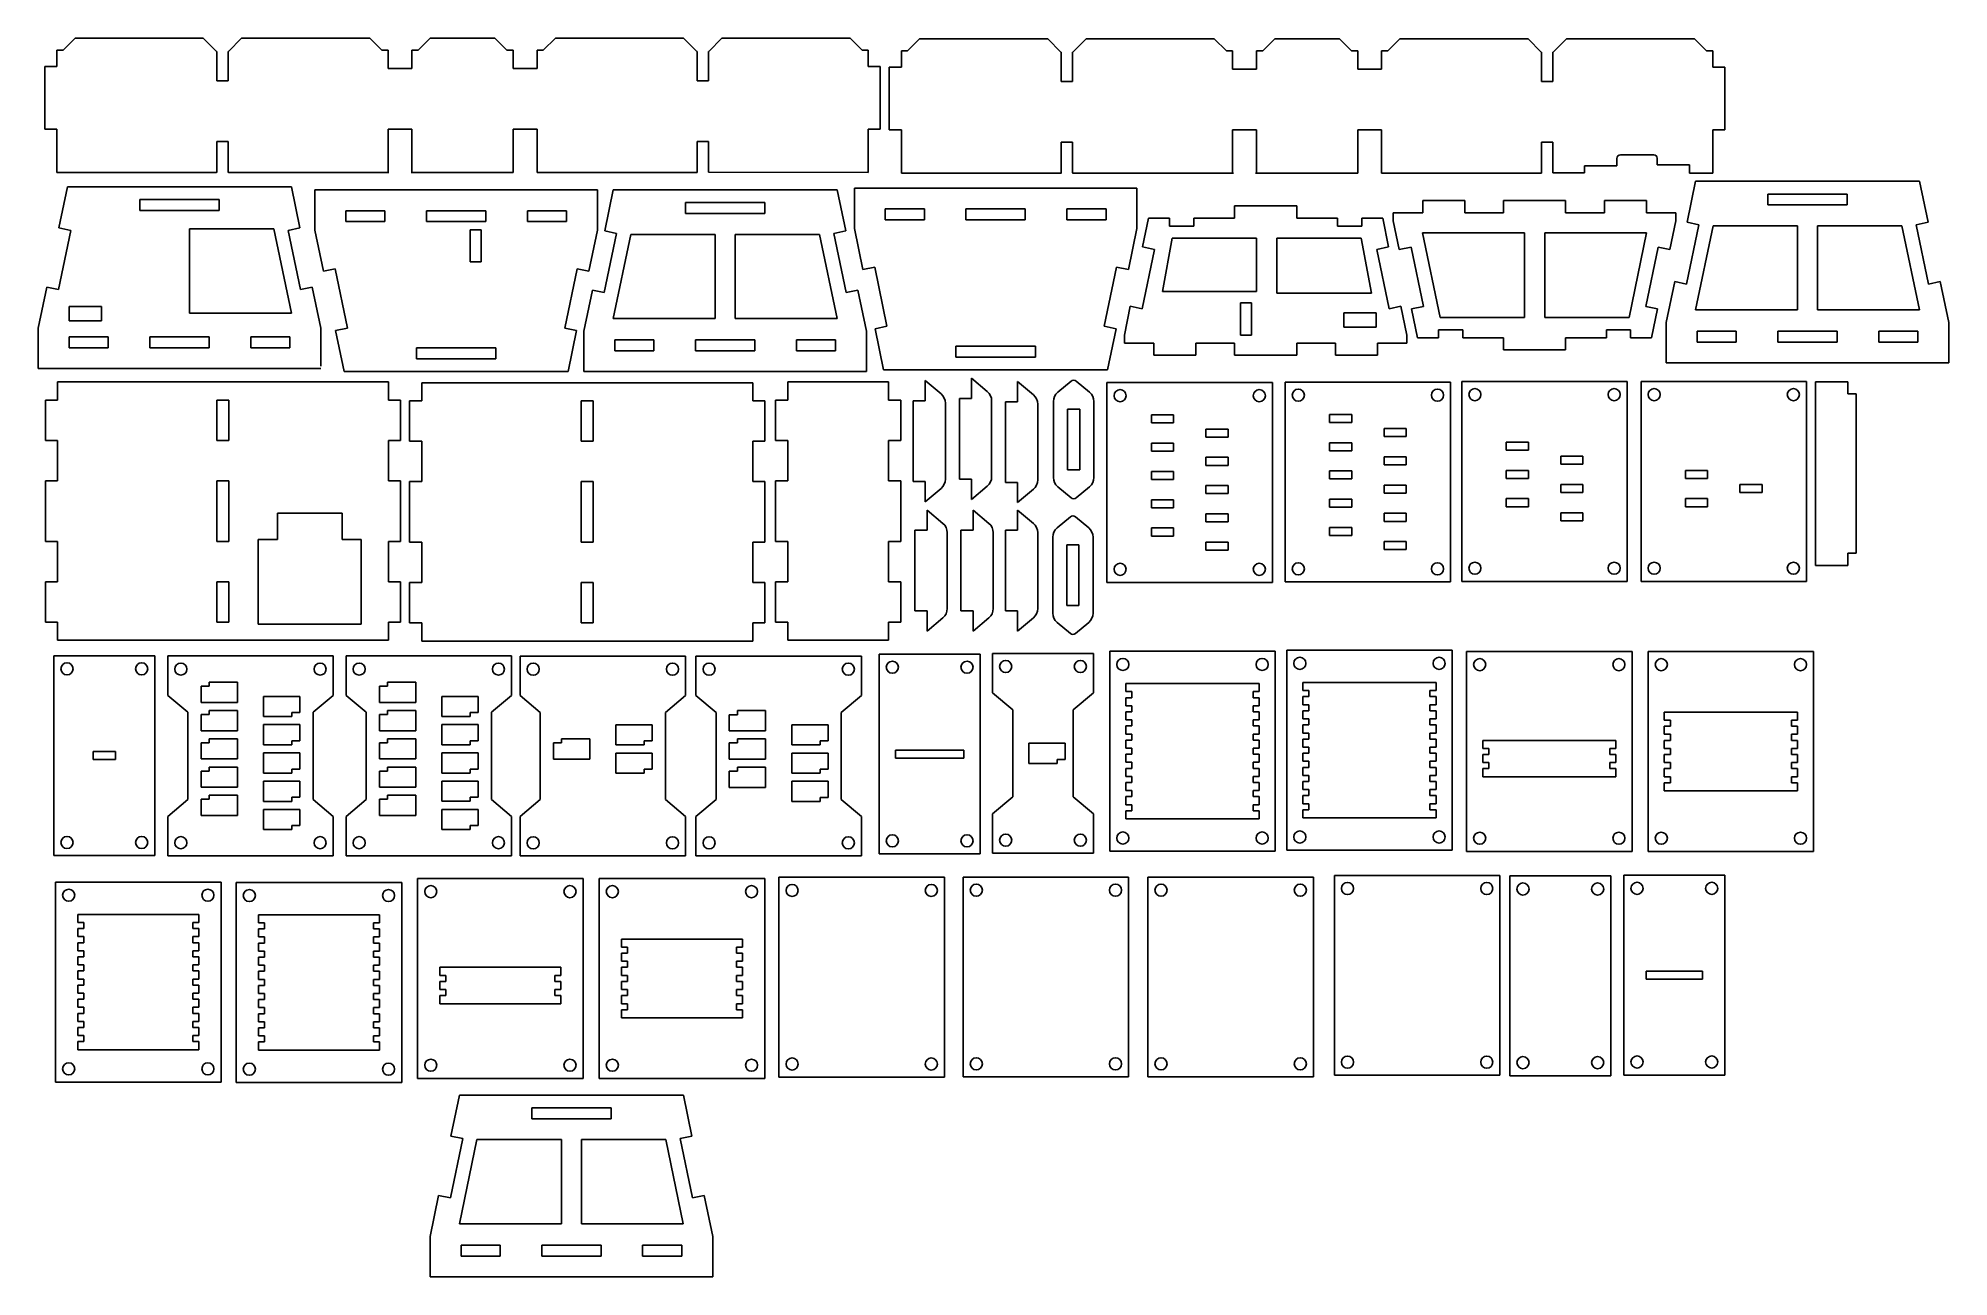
# Model space of a CAD drawing. Header units: millimetres. Extents: x 8 to 482, y 525 to 832.
import ezdxf

# ---------------------------------------------------------------- set-up
doc = ezdxf.new("R2010")
doc.units = ezdxf.units.MM
for name, color, linetype in [('Sketch', 7, 'CONTINUOUS'), ('Sketch001', 7, 'CONTINUOUS'), ('Sketch003', 7, 'CONTINUOUS'), ('Sketch004', 7, 'CONTINUOUS'), ('Sketch005', 7, 'CONTINUOUS'), ('Sketch007', 7, 'CONTINUOUS'), ('Sketch008', 7, 'CONTINUOUS'), ('Sketch009', 7, 'CONTINUOUS'), ('Sketch010', 7, 'CONTINUOUS'), ('Sketch011', 7, 'CONTINUOUS'), ('Sketch012', 7, 'CONTINUOUS'), ('Sketch013', 7, 'CONTINUOUS'), ('Sketch014', 7, 'CONTINUOUS'), ('Sketch015', 7, 'CONTINUOUS'), ('Sketch016', 7, 'CONTINUOUS'), ('Sketch017', 7, 'CONTINUOUS'), ('Sketch018', 7, 'CONTINUOUS'), ('Sketch019', 7, 'CONTINUOUS'), ('Sketch020', 7, 'CONTINUOUS'), ('Sketch021', 7, 'CONTINUOUS'), ('Sketch022', 7, 'CONTINUOUS'), ('Sketch023', 7, 'CONTINUOUS'), ('Sketch024', 7, 'CONTINUOUS'), ('Sketch025', 7, 'CONTINUOUS'), ('Sketch026', 7, 'CONTINUOUS'), ('Sketch027', 7, 'CONTINUOUS'), ('Sketch028', 7, 'CONTINUOUS'), ('Sketch029', 7, 'CONTINUOUS'), ('Sketch030', 7, 'CONTINUOUS'), ('Sketch031', 7, 'CONTINUOUS'), ('Sketch032', 7, 'CONTINUOUS'), ('Sketch033', 7, 'CONTINUOUS'), ('Sketch034', 7, 'CONTINUOUS'), ('Sketch035', 7, 'CONTINUOUS'), ('Sketch036', 7, 'CONTINUOUS'), ('Sketch037', 7, 'CONTINUOUS'), ('Sketch038', 7, 'CONTINUOUS'), ('Sketch039', 7, 'CONTINUOUS'), ('Sketch040', 7, 'CONTINUOUS'), ('Sketch041', 7, 'CONTINUOUS'), ('Sketch042', 7, 'CONTINUOUS'), ('Sketch044', 7, 'CONTINUOUS'), ('Sketch045', 7, 'CONTINUOUS'), ('Sketch046', 7, 'CONTINUOUS'), ('Sketch047', 7, 'CONTINUOUS'), ('Sketch048', 7, 'CONTINUOUS'), ('Sketch049', 7, 'CONTINUOUS')]:
    doc.layers.add(name, color=color, linetype=linetype)

msp = doc.modelspace()

# ---------------------------------------------------------------- linework, layer by layer
at = {"layer": 'Sketch'}
for p, q in [((76.7044, 794.718), (76.7044, 784.718)), ((146.704, 794.718), (76.7044, 794.718)), ((146.704, 784.718), (146.704, 794.718)), ((94.0544, 789.568), (84.3544, 789.568)), ((84.3544, 789.568), (84.3544, 786.868)), ((84.3544, 786.868), (94.0544, 786.868)), ((94.0544, 786.868), (94.0544, 789.568)), ((119.054, 789.568), (104.354, 789.568)), ((104.354, 789.568), (104.354, 786.868)), ((104.354, 786.868), (119.054, 786.868)), ((119.054, 786.868), (119.054, 789.568)), ((139.054, 789.568), (129.354, 789.568)), ((129.354, 789.568), (129.354, 786.868)), ((129.354, 786.868), (139.054, 786.868)), ((139.054, 786.868), (139.054, 789.568)), ((76.7044, 784.718), (78.8051, 774.563)), ((115.204, 784.868), (117.904, 784.868)), ((115.204, 776.868), (115.204, 784.868)), ((117.904, 784.868), (117.904, 776.868)), ((144.604, 774.563), (146.704, 784.718)), ((117.904, 776.868), (115.204, 776.868)), ((81.7429, 775.17), (78.8051, 774.563)), ((81.7429, 775.17), (84.7814, 760.481)), ((141.666, 775.17), (138.627, 760.481)), ((141.666, 775.17), (144.604, 774.563)), ((84.7814, 760.481), (81.8436, 759.874)), ((81.8436, 759.874), (83.9444, 749.718)), ((138.627, 760.481), (141.565, 759.874)), ((139.464, 749.718), (141.565, 759.874)), ((101.854, 755.568), (101.854, 752.868)), ((121.554, 755.568), (101.854, 755.568)), ((101.854, 752.868), (121.554, 752.868)), ((121.554, 752.868), (121.554, 755.568)), ((83.9444, 749.718), (139.464, 749.718))]:
    msp.add_line(p, q, dxfattribs=at)
at = {"layer": 'Sketch001'}
for p, q in [((150.609, 794.718), (148.508, 784.563)), ((206.129, 794.718), (150.609, 794.718)), ((188.219, 791.568), (168.519, 791.568)), ((168.519, 791.568), (168.519, 788.868)), ((188.219, 788.868), (188.219, 791.568)), ((208.23, 784.563), (206.129, 794.718)), ((168.519, 788.868), (188.219, 788.868)), ((148.407, 769.266), (151.446, 783.955)), ((151.446, 783.955), (148.508, 784.563)), ((150.652, 762.837), (154.971, 783.718)), ((175.869, 783.718), (154.971, 783.718)), ((175.869, 762.837), (175.869, 783.718)), ((201.767, 783.718), (180.869, 783.718)), ((180.869, 762.837), (180.869, 783.718)), ((201.767, 783.718), (206.086, 762.837)), ((205.292, 783.955), (208.23, 784.563)), ((208.33, 769.266), (205.292, 783.955)), ((145.47, 769.874), (143.369, 759.718)), ((148.407, 769.266), (145.47, 769.874)), ((208.33, 769.266), (211.268, 769.874)), ((213.369, 759.718), (211.268, 769.874)), ((150.652, 762.837), (175.869, 762.837)), ((180.869, 762.837), (206.086, 762.837)), ((143.369, 759.718), (143.369, 749.718)), ((160.719, 757.568), (151.019, 757.568)), ((151.019, 757.568), (151.019, 754.868)), ((160.719, 754.868), (160.719, 757.568)), ((185.719, 757.568), (171.019, 757.568)), ((171.019, 757.568), (171.019, 754.868)), ((185.719, 754.868), (185.719, 757.568)), ((205.719, 757.568), (196.019, 757.568)), ((196.019, 757.568), (196.019, 754.868)), ((205.719, 754.868), (205.719, 757.568)), ((213.369, 749.718), (213.369, 759.718)), ((151.019, 754.868), (160.719, 754.868)), ((171.019, 754.868), (185.719, 754.868)), ((196.019, 754.868), (205.719, 754.868)), ((143.369, 749.718), (213.369, 749.718))]:
    msp.add_line(p, q, dxfattribs=at)
at = {"layer": 'Sketch003'}
for p, q in [((304.567, 790.745, -0.0407), (319.967, 790.745, -0.0407)), ((304.567, 790.745, -0.0407), (304.567, 787.745, -0.0407)), ((319.967, 787.745, -0.0407), (319.967, 790.745, -0.0407)), ((283.265, 787.745, -0.0407), (281.785, 780.59, -0.0407)), ((288.465, 787.745, -0.0407), (283.265, 787.745, -0.0407)), ((288.465, 787.745, -0.0407), (288.465, 785.745, -0.0407)), ((304.567, 787.745, -0.0407), (294.465, 787.745, -0.0407)), ((294.465, 785.745, -0.0407), (294.465, 787.745, -0.0407)), ((319.967, 787.745, -0.0407), (330.068, 787.745, -0.0407)), ((330.068, 787.745, -0.0407), (330.068, 785.745, -0.0407)), ((336.068, 787.745, -0.0407), (341.268, 787.745, -0.0407)), ((336.068, 785.745, -0.0407), (336.068, 787.745, -0.0407)), ((342.748, 780.59, -0.0407), (341.268, 787.745, -0.0407)), ((286.721, 769.536, -0.0407), (289.124, 782.745, -0.0407)), ((288.465, 785.745, -0.0407), (294.465, 785.745, -0.0407)), ((289.124, 782.745, -0.0407), (310.024, 782.745, -0.0407)), ((310.024, 782.745, -0.0407), (310.024, 769.536, -0.0407)), ((315.024, 782.745, -0.0407), (335.924, 782.745, -0.0407)), ((315.024, 769.165, -0.0407), (315.024, 782.745, -0.0407)), ((330.068, 785.745, -0.0407), (336.068, 785.745, -0.0407)), ((335.924, 782.745, -0.0407), (338.52, 769.165, -0.0407)), ((284.723, 779.982, -0.0407), (281.685, 765.293, -0.0407)), ((281.785, 780.59, -0.0407), (284.723, 779.982, -0.0407)), ((342.748, 780.59, -0.0407), (339.81, 779.982, -0.0407)), ((339.81, 779.982, -0.0407), (342.849, 765.293, -0.0407)), ((310.024, 769.536, -0.0407), (286.721, 769.536, -0.0407)), ((338.52, 769.165, -0.0407), (315.024, 769.165, -0.0407)), ((278.747, 765.901, -0.0407), (277.267, 758.745, -0.0407)), ((278.747, 765.901, -0.0407), (281.685, 765.293, -0.0407)), ((306.067, 766.745, -0.0407), (308.767, 766.745, -0.0407)), ((306.067, 758.745, -0.0407), (306.067, 766.745, -0.0407)), ((308.767, 766.745, -0.0407), (308.767, 758.745, -0.0407)), ((331.617, 764.245, -0.0407), (339.617, 764.245, -0.0407)), ((331.617, 760.745, -0.0407), (331.617, 764.245, -0.0407)), ((339.617, 764.245, -0.0407), (339.617, 760.745, -0.0407)), ((345.786, 765.901, -0.0407), (342.849, 765.293, -0.0407)), ((347.267, 758.745, -0.0407), (345.786, 765.901, -0.0407)), ((277.267, 758.745, -0.0407), (277.267, 756.745, -0.0407)), ((308.767, 758.745, -0.0407), (306.067, 758.745, -0.0407)), ((339.617, 760.745, -0.0407), (331.617, 760.745, -0.0407)), ((347.267, 756.745, -0.0407), (347.267, 758.745, -0.0407)), ((277.267, 756.745, -0.0407), (284.567, 756.745, -0.0407)), ((284.567, 756.745, -0.0407), (284.567, 753.745, -0.0407)), ((294.967, 753.745, -0.0407), (284.567, 753.745, -0.0407)), ((294.967, 753.745, -0.0407), (294.967, 756.745, -0.0407)), ((294.967, 756.745, -0.0407), (304.567, 756.745, -0.0407)), ((304.567, 756.745, -0.0407), (304.567, 753.745, -0.0407)), ((319.967, 753.745, -0.0407), (304.567, 753.745, -0.0407)), ((319.967, 753.745, -0.0407), (319.967, 756.745, -0.0407)), ((319.967, 756.745, -0.0407), (329.567, 756.745, -0.0407)), ((329.567, 756.745, -0.0407), (329.567, 753.745, -0.0407)), ((339.967, 753.745, -0.0407), (329.567, 753.745, -0.0407)), ((339.967, 753.745, -0.0407), (339.967, 756.745, -0.0407)), ((339.967, 756.745, -0.0407), (347.267, 756.745, -0.0407))]:
    msp.add_line(p, q, dxfattribs=at)
at = {"layer": 'Sketch004'}
for p, q in [((351.207, 792.086), (361.607, 792.086)), ((351.207, 792.086), (351.207, 789.086)), ((361.607, 789.086), (361.607, 792.086)), ((371.207, 792.086), (386.607, 792.086)), ((371.207, 792.086), (371.207, 789.086)), ((386.607, 789.086), (386.607, 792.086)), ((396.207, 792.086), (396.207, 789.086)), ((396.207, 792.086), (406.607, 792.086)), ((406.607, 789.086), (406.607, 792.086)), ((351.207, 789.086), (343.907, 789.086)), ((343.907, 789.086), (343.907, 787.086)), ((343.907, 787.086), (345.387, 779.931)), ((371.207, 789.086), (361.607, 789.086)), ((396.207, 789.086), (386.607, 789.086)), ((413.907, 789.086), (406.607, 789.086)), ((412.427, 779.931), (413.907, 787.086)), ((413.907, 787.086), (413.907, 789.086)), ((376.407, 784.086), (351.165, 784.086)), ((355.509, 763.086), (351.165, 784.086)), ((376.407, 763.086), (376.407, 784.086)), ((406.649, 784.086), (381.407, 784.086)), ((381.407, 763.086), (381.407, 784.086)), ((406.649, 784.086), (402.305, 763.086)), ((345.387, 779.931), (348.325, 780.538)), ((351.363, 765.849), (348.325, 780.538)), ((406.45, 765.849), (409.489, 780.538)), ((412.427, 779.931), (409.489, 780.538)), ((348.425, 765.242), (351.363, 765.849)), ((348.425, 765.242), (349.906, 758.086)), ((355.509, 763.086), (376.407, 763.086)), ((381.407, 763.086), (402.305, 763.086)), ((409.388, 765.242), (406.45, 765.849)), ((407.908, 758.086), (409.388, 765.242)), ((355.106, 758.086), (349.906, 758.086)), ((355.106, 760.086), (355.106, 758.086)), ((361.106, 760.086), (355.106, 760.086)), ((361.106, 758.086), (361.106, 760.086)), ((371.207, 758.086), (361.106, 758.086)), ((371.207, 758.086), (371.207, 755.086)), ((386.607, 755.086), (386.607, 758.086)), ((386.607, 758.086), (396.708, 758.086)), ((396.708, 760.086), (396.708, 758.086)), ((402.708, 760.086), (396.708, 760.086)), ((402.708, 758.086), (402.708, 760.086)), ((402.708, 758.086), (407.908, 758.086)), ((386.607, 755.086), (371.207, 755.086))]:
    msp.add_line(p, q, dxfattribs=at)
at = {"layer": 'Sketch005'}
for p, q in [((15.3972, 795.472, -0.0897), (13.2965, 785.317, -0.0897)), ((70.9172, 795.472, -0.0897), (15.3972, 795.472, -0.0897)), ((73.018, 785.317, -0.0897), (70.9172, 795.472, -0.0897)), ((53.0072, 792.322, -0.0897), (33.3072, 792.322, -0.0897)), ((33.3072, 792.322, -0.0897), (33.3072, 789.622, -0.0897)), ((53.0072, 789.622, -0.0897), (53.0072, 792.322, -0.0897)), ((33.3072, 789.622, -0.0897), (53.0072, 789.622, -0.0897)), ((13.1958, 770.02, -0.0897), (16.2343, 784.709, -0.0897)), ((16.2343, 784.709, -0.0897), (13.2965, 785.317, -0.0897)), ((45.6572, 785.074, -0.0897), (66.5572, 785.074, -0.0897)), ((45.6572, 764.194, -0.0897), (45.6572, 785.074, -0.0897)), ((66.5572, 785.074, -0.0897), (70.8772, 764.194, -0.0897)), ((70.0802, 784.709, -0.0897), (73.018, 785.317, -0.0897)), ((73.1187, 770.02, -0.0897), (70.0802, 784.709, -0.0897)), ((10.258, 770.628, -0.0897), (8.1572, 760.472, -0.0897)), ((13.1958, 770.02, -0.0897), (10.258, 770.628, -0.0897)), ((73.1187, 770.02, -0.0897), (76.0565, 770.628, -0.0897)), ((78.1572, 760.472, -0.0897), (76.0565, 770.628, -0.0897)), ((15.8072, 765.822, -0.0897), (23.8072, 765.822, -0.0897)), ((15.8072, 762.322, -0.0897), (15.8072, 765.822, -0.0897)), ((23.8072, 762.322, -0.0897), (15.8072, 762.322, -0.0897)), ((23.8072, 765.822, -0.0897), (23.8072, 762.322, -0.0897)), ((70.8772, 764.194, -0.0897), (45.6572, 764.194, -0.0897)), ((8.1572, 760.472, -0.0897), (8.1572, 750.472, -0.0897)), ((25.5072, 758.322, -0.0897), (15.8072, 758.322, -0.0897)), ((15.8072, 758.322, -0.0897), (15.8072, 755.622, -0.0897)), ((25.5072, 755.622, -0.0897), (25.5072, 758.322, -0.0897)), ((50.5072, 758.322, -0.0897), (35.8072, 758.322, -0.0897)), ((35.8072, 758.322, -0.0897), (35.8072, 755.622, -0.0897)), ((50.5072, 755.622, -0.0897), (50.5072, 758.322, -0.0897)), ((70.5072, 758.322, -0.0897), (60.8072, 758.322, -0.0897)), ((60.8072, 758.322, -0.0897), (60.8072, 755.622, -0.0897)), ((70.5072, 755.622, -0.0897), (70.5072, 758.322, -0.0897)), ((78.1572, 751.074, -0.0897), (78.1572, 760.472, -0.0897)), ((15.8072, 755.622, -0.0897), (25.5072, 755.622, -0.0897)), ((35.8072, 755.622, -0.0897), (50.5072, 755.622, -0.0897)), ((60.8072, 755.622, -0.0897), (70.5072, 755.622, -0.0897)), ((8.1572, 750.472, -0.0897), (78.1572, 750.472, -0.0897))]:
    msp.add_line(p, q, dxfattribs=at)
at = {"layer": 'Sketch007'}
for p, q in [((185.177, 746.957), (103.177, 746.957)), ((103.177, 746.957), (103.177, 742.457)), ((185.177, 742.457), (185.177, 746.957)), ((103.177, 742.457), (100.177, 742.457)), ((100.177, 742.457), (100.177, 732.457)), ((145.677, 742.457), (142.677, 742.457)), ((142.677, 742.457), (142.677, 732.457)), ((145.677, 732.457), (145.677, 742.457)), ((188.177, 742.457), (185.177, 742.457)), ((188.177, 732.457), (188.177, 742.457)), ((100.177, 732.457), (103.177, 732.457)), ((103.177, 732.457), (103.177, 722.457)), ((142.677, 732.457), (145.677, 732.457)), ((185.177, 722.457), (185.177, 732.457)), ((185.177, 732.457), (188.177, 732.457)), ((103.177, 722.457), (100.177, 722.457)), ((100.177, 722.457), (100.177, 707.457)), ((145.677, 722.457), (142.677, 722.457)), ((142.677, 722.457), (142.677, 707.457)), ((145.677, 707.457), (145.677, 722.457)), ((188.177, 722.457), (185.177, 722.457)), ((188.177, 707.457), (188.177, 722.457)), ((100.177, 707.457), (103.177, 707.457)), ((103.177, 707.457), (103.177, 697.457)), ((142.677, 707.457), (145.677, 707.457)), ((185.177, 697.457), (185.177, 707.457)), ((185.177, 707.457), (188.177, 707.457)), ((103.177, 697.457), (100.177, 697.457)), ((100.177, 697.457), (100.177, 687.457)), ((142.677, 697.457), (142.677, 687.457)), ((145.677, 697.457), (142.677, 697.457)), ((145.677, 687.457), (145.677, 697.457)), ((188.177, 697.457), (185.177, 697.457)), ((188.177, 687.457), (188.177, 697.457)), ((100.177, 687.457), (103.177, 687.457)), ((103.177, 687.457), (103.177, 682.957)), ((142.677, 687.457), (145.677, 687.457)), ((185.177, 682.957), (185.177, 687.457)), ((185.177, 687.457), (188.177, 687.457)), ((103.177, 682.957), (185.177, 682.957))]:
    msp.add_line(p, q, dxfattribs=at)
at = {"layer": 'Sketch008'}
for p, q in [((218.86, 747.139), (193.86, 747.139)), ((193.86, 747.139), (193.86, 742.639)), ((218.86, 742.639), (218.86, 747.139)), ((193.86, 742.639), (190.86, 742.639)), ((190.86, 742.639), (190.86, 732.639)), ((221.86, 742.639), (218.86, 742.639)), ((221.86, 732.639), (221.86, 742.639)), ((190.86, 732.639), (193.86, 732.639)), ((193.86, 732.639), (193.86, 722.639)), ((218.86, 722.639), (218.86, 732.639)), ((218.86, 732.639), (221.86, 732.639)), ((193.86, 722.639), (190.86, 722.639)), ((190.86, 722.639), (190.86, 707.639)), ((221.86, 722.639), (218.86, 722.639)), ((221.86, 707.639), (221.86, 722.639)), ((190.86, 707.639), (193.86, 707.639)), ((193.86, 707.639), (193.86, 697.639)), ((218.86, 697.639), (218.86, 707.639)), ((218.86, 707.639), (221.86, 707.639)), ((193.86, 697.639), (190.86, 697.639)), ((190.86, 697.639), (190.86, 687.639)), ((221.86, 697.639), (218.86, 697.639)), ((221.86, 687.639), (221.86, 697.639)), ((190.86, 687.639), (193.86, 687.639)), ((193.86, 687.639), (193.86, 683.139)), ((218.86, 683.139), (218.86, 687.639)), ((218.86, 687.639), (221.86, 687.639)), ((193.86, 683.139), (218.86, 683.139))]:
    msp.add_line(p, q, dxfattribs=at)
at = {"layer": 'Sketch009'}
for p, q in [((222.036, 825.129), (222.036, 829.149)), ((222.036, 829.149), (223.536, 829.149)), ((223.536, 829.149), (226.536, 832.149)), ((226.536, 832.149), (258.276, 832.149)), ((258.276, 832.149), (261.536, 828.889)), ((261.536, 828.889), (261.636, 828.889)), ((261.636, 828.889), (261.636, 821.589)), ((264.436, 821.589), (264.436, 828.889)), ((264.436, 828.889), (264.536, 828.889)), ((264.536, 828.889), (267.796, 832.149)), ((267.796, 832.149), (299.536, 832.149)), ((299.536, 832.149), (302.536, 829.149)), ((302.536, 829.149), (304.086, 829.149)), ((304.086, 829.149), (304.086, 824.649)), ((309.986, 824.649), (309.986, 829.149)), ((311.536, 829.149), (309.986, 829.149)), ((314.536, 832.149), (311.536, 829.149)), ((330.536, 832.149), (314.536, 832.149)), ((333.536, 829.149), (330.536, 832.149)), ((335.086, 829.149), (333.536, 829.149)), ((335.086, 829.149), (335.086, 824.649)), ((340.986, 824.649), (340.986, 829.149)), ((340.986, 829.149), (342.536, 829.149)), ((342.536, 829.149), (345.536, 832.149)), ((345.536, 832.149), (377.276, 832.149)), ((377.276, 832.149), (380.536, 828.889)), ((380.536, 828.889), (380.636, 828.889)), ((380.636, 828.889), (380.636, 821.589)), ((383.436, 821.589), (383.436, 828.889)), ((383.436, 828.889), (383.536, 828.889)), ((383.536, 828.889), (386.796, 832.149)), ((386.796, 832.149), (418.536, 832.149)), ((418.536, 832.149), (421.536, 829.149)), ((421.536, 829.149), (423.036, 829.149)), ((423.036, 829.149), (423.036, 825.128)), ((219.036, 809.629), (219.036, 825.129)), ((219.036, 825.129), (222.036, 825.129)), ((309.986, 824.649), (304.086, 824.649)), ((340.986, 824.649), (335.086, 824.649)), ((423.036, 825.128), (426.036, 825.128)), ((426.036, 825.128), (426.036, 809.628)), ((261.636, 821.589), (264.436, 821.589)), ((380.636, 821.589), (383.436, 821.589)), ((222.036, 809.629), (219.036, 809.629)), ((222.036, 798.909), (222.036, 809.629)), ((304.086, 809.649), (304.086, 798.909)), ((304.086, 809.649), (309.986, 809.649)), ((309.986, 798.909), (309.986, 809.649)), ((335.086, 809.649), (335.086, 798.909)), ((335.086, 809.649), (340.986, 809.649)), ((340.986, 798.909), (340.986, 809.649)), ((426.036, 809.628), (423.036, 809.628)), ((423.036, 809.628), (423.036, 798.909)), ((264.436, 806.589), (261.636, 806.589)), ((261.636, 806.589), (261.636, 798.917)), ((264.436, 798.917), (264.436, 806.589)), ((380.636, 806.589), (380.636, 798.909)), ((383.436, 806.589), (380.636, 806.589)), ((383.436, 798.917), (383.436, 806.589)), ((391.286, 800.682), (391.286, 798.935)), ((399.286, 800.682), (391.286, 800.682)), ((399.286, 802.507), (399.286, 800.682)), ((400.188, 803.409), (408.483, 803.409)), ((409.286, 802.606), (409.286, 800.906)), ((409.286, 800.906), (417.286, 800.906)), ((417.286, 800.906), (417.286, 798.911)), ((261.536, 798.909), (222.036, 798.909)), ((261.736, 798.917), (261.536, 798.917)), ((261.536, 798.917), (261.536, 798.909)), ((264.536, 798.917), (264.336, 798.917)), ((264.536, 798.909), (264.536, 798.917)), ((304.286, 798.909), (264.536, 798.909)), ((309.786, 798.909), (335.086, 798.909)), ((380.636, 798.909), (340.986, 798.909)), ((383.436, 798.917), (391.286, 798.935)), ((417.286, 798.911), (423.036, 798.909))]:
    msp.add_line(p, q, dxfattribs=at)
for centre, radius, start, end in [((400.188, 802.507), 0.9017, 90, 180), ((408.483, 802.606), 0.803, 0, 90)]:
    msp.add_arc(centre, radius, start, end, dxfattribs=at)
at = {"layer": 'Sketch010'}
for p, q in [((227.916, 742.477), (227.916, 747.477)), ((227.916, 747.477), (231.844, 744.181)), ((224.916, 742.477), (224.916, 722.477)), ((227.916, 742.477), (224.916, 742.477)), ((232.916, 741.882), (232.916, 723.071)), ((227.916, 722.477), (224.916, 722.477)), ((227.916, 717.477), (227.916, 722.477)), ((231.844, 720.773), (227.916, 717.477))]:
    msp.add_line(p, q, dxfattribs=at)
for centre, start, end in [((229.916, 741.882), 0, 50), ((229.916, 723.071), -50, 0)]:
    msp.add_arc(centre, 3, start, end, dxfattribs=at)
at = {"layer": 'Sketch011'}
for p, q in [((228.373, 710.396), (228.373, 715.396)), ((228.373, 715.396), (232.301, 712.1)), ((225.373, 710.396), (225.373, 690.396)), ((228.373, 710.396), (225.373, 710.396)), ((233.373, 709.802), (233.373, 690.991)), ((228.373, 690.396), (225.373, 690.396)), ((228.373, 685.396), (228.373, 690.396)), ((232.301, 688.693), (228.373, 685.396))]:
    msp.add_line(p, q, dxfattribs=at)
for centre, start, end in [((230.373, 709.802), 0, 50), ((230.373, 690.991), -50, 0)]:
    msp.add_arc(centre, 3, start, end, dxfattribs=at)
at = {"layer": 'Sketch012'}
for p, q in [((239.387, 743.044), (239.387, 748.044)), ((239.387, 748.044), (243.315, 744.748)), ((236.387, 743.044), (236.387, 723.044)), ((239.387, 743.044), (236.387, 743.044)), ((244.387, 742.45), (244.387, 723.639)), ((239.387, 723.044), (236.387, 723.044)), ((239.387, 718.044), (239.387, 723.044)), ((243.315, 721.341), (239.387, 718.044))]:
    msp.add_line(p, q, dxfattribs=at)
for centre, start, end in [((241.387, 742.45), 0, 50), ((241.387, 723.639), -50, 0)]:
    msp.add_arc(centre, 3, start, end, dxfattribs=at)
at = {"layer": 'Sketch013'}
for p, q in [((239.78, 710.396), (239.78, 715.396)), ((239.78, 715.396), (243.709, 712.1)), ((236.78, 710.396), (236.78, 690.396)), ((239.78, 710.396), (236.78, 710.396)), ((244.78, 709.802), (244.78, 690.991)), ((239.78, 690.396), (236.78, 690.396)), ((239.78, 685.396), (239.78, 690.396)), ((243.709, 688.693), (239.78, 685.396))]:
    msp.add_line(p, q, dxfattribs=at)
for centre, start, end in [((241.78, 709.802), 0, 50), ((241.78, 690.991), -50, 0)]:
    msp.add_arc(centre, 3, start, end, dxfattribs=at)
at = {"layer": 'Sketch014'}
for p, q in [((250.794, 742.258), (250.794, 747.258)), ((250.794, 747.258), (254.722, 743.961)), ((247.794, 742.258), (247.794, 722.258)), ((250.794, 742.258), (247.794, 742.258)), ((255.794, 741.663), (255.794, 722.852)), ((250.794, 722.258), (247.794, 722.258)), ((250.794, 717.258), (250.794, 722.258)), ((254.722, 720.554), (250.794, 717.258))]:
    msp.add_line(p, q, dxfattribs=at)
for centre, start, end in [((252.794, 741.663), 0, 50), ((252.794, 722.852), -50, 0)]:
    msp.add_arc(centre, 3, start, end, dxfattribs=at)
at = {"layer": 'Sketch015'}
for p, q in [((250.794, 710.396), (250.794, 715.396)), ((250.794, 715.396), (254.722, 712.1)), ((247.794, 710.396), (247.794, 690.396)), ((250.794, 710.396), (247.794, 710.396)), ((255.794, 709.802), (255.794, 690.991)), ((250.794, 690.396), (247.794, 690.396)), ((250.794, 685.396), (250.794, 690.396)), ((254.722, 688.693), (250.794, 685.396))]:
    msp.add_line(p, q, dxfattribs=at)
for centre, start, end in [((252.794, 709.802), 0, 50), ((252.794, 690.991), -50, 0)]:
    msp.add_arc(centre, 3, start, end, dxfattribs=at)
at = {"layer": 'Sketch016'}
for p, q in [((264.065, 747.34), (260.779, 744.583)), ((265.35, 747.34), (268.636, 744.583)), ((259.708, 742.285), (259.708, 723.474)), ((266.208, 740.38), (263.208, 740.38)), ((263.208, 740.38), (263.208, 725.38)), ((266.208, 725.38), (266.208, 740.38)), ((269.708, 742.285), (269.708, 723.474)), ((263.208, 725.38), (266.208, 725.38)), ((260.779, 721.176), (264.065, 718.419)), ((268.636, 721.176), (265.35, 718.419))]:
    msp.add_line(p, q, dxfattribs=at)
for centre, radius, start, end in [((262.708, 742.285), 3, 130, 180), ((264.708, 746.574), 1, 50, 130), ((266.708, 742.285), 3, 0, 50), ((262.708, 723.474), 3, 180, -130), ((266.708, 723.474), 3, -50, 0), ((264.708, 719.185), 1, -130, -50)]:
    msp.add_arc(centre, radius, start, end, dxfattribs=at)
at = {"layer": 'Sketch017'}
for p, q in [((263.884, 713.747), (260.599, 710.99)), ((265.17, 713.747), (268.456, 710.99)), ((259.527, 708.692), (259.527, 689.88)), ((266.027, 706.786), (263.027, 706.786)), ((263.027, 706.786), (263.027, 691.786)), ((266.027, 691.786), (266.027, 706.786)), ((269.527, 708.692), (269.527, 689.88)), ((263.027, 691.786), (266.027, 691.786)), ((260.599, 687.582), (263.884, 684.825)), ((268.456, 687.582), (265.17, 684.825))]:
    msp.add_line(p, q, dxfattribs=at)
for centre, radius, start, end in [((262.527, 708.692), 3, 130, 180), ((264.527, 712.981), 1, 50, 130), ((266.527, 708.692), 3, 0, 50), ((262.527, 689.88), 3, 180, -130), ((266.527, 689.88), 3, -50, 0), ((264.527, 685.591), 1, -130, -50)]:
    msp.add_arc(centre, radius, start, end, dxfattribs=at)
at = {"layer": 'Sketch018'}
for p, q in [((313.956, 746.993), (272.956, 746.993)), ((272.956, 697.473), (272.956, 746.993)), ((313.956, 697.473), (313.956, 746.993)), ((283.956, 738.973), (289.456, 738.973)), ((283.956, 736.973), (283.956, 738.973)), ((289.456, 736.973), (289.456, 738.973)), ((283.956, 736.973), (289.456, 736.973)), ((297.456, 735.473), (297.456, 733.473)), ((302.956, 735.473), (297.456, 735.473)), ((302.956, 735.473), (302.956, 733.473)), ((283.956, 731.973), (289.456, 731.973)), ((283.956, 729.973), (283.956, 731.973)), ((283.956, 729.973), (289.456, 729.973)), ((289.456, 729.973), (289.456, 731.973)), ((302.956, 733.473), (297.456, 733.473)), ((283.956, 724.973), (289.456, 724.973)), ((283.956, 722.973), (283.956, 724.973)), ((289.456, 722.973), (289.456, 724.973)), ((297.456, 728.473), (297.456, 726.473)), ((302.956, 728.473), (297.456, 728.473)), ((302.956, 726.473), (297.456, 726.473)), ((302.956, 728.473), (302.956, 726.473)), ((283.956, 722.973), (289.456, 722.973)), ((297.456, 721.473), (297.456, 719.473)), ((302.956, 721.473), (297.456, 721.473)), ((302.956, 721.473), (302.956, 719.473)), ((283.956, 717.973), (289.456, 717.973)), ((283.956, 715.973), (283.956, 717.973)), ((283.956, 715.973), (289.456, 715.973)), ((289.456, 715.973), (289.456, 717.973)), ((302.956, 719.473), (297.456, 719.473)), ((283.956, 710.973), (289.456, 710.973)), ((283.956, 708.973), (283.956, 710.973)), ((289.456, 708.973), (289.456, 710.973)), ((297.456, 714.473), (297.456, 712.473)), ((302.956, 714.473), (297.456, 714.473)), ((302.956, 712.473), (297.456, 712.473)), ((302.956, 714.473), (302.956, 712.473)), ((283.956, 708.973), (289.456, 708.973)), ((297.456, 707.473), (297.456, 705.473)), ((302.956, 707.473), (297.456, 707.473)), ((302.956, 705.473), (297.456, 705.473)), ((302.956, 707.473), (302.956, 705.473)), ((272.956, 697.473), (313.956, 697.473))]:
    msp.add_line(p, q, dxfattribs=at)
for centre in [(276.206, 743.743), (310.707, 743.743), (276.205, 700.724), (310.706, 700.723)]:
    msp.add_circle(centre, 1.5, dxfattribs=at)
at = {"layer": 'Sketch019'}
for p, q in [((358.113, 747.119), (317.113, 747.119)), ((317.113, 697.599), (317.113, 747.119)), ((358.113, 697.599), (358.113, 747.119)), ((328.113, 739.099), (333.613, 739.099)), ((328.113, 737.099), (328.113, 739.099)), ((333.613, 737.099), (333.613, 739.099)), ((328.113, 737.099), (333.613, 737.099)), ((341.613, 735.599), (341.613, 733.599)), ((347.113, 735.599), (341.613, 735.599)), ((347.113, 735.599), (347.113, 733.599)), ((328.113, 732.099), (333.613, 732.099)), ((328.113, 730.099), (328.113, 732.099)), ((328.113, 730.099), (333.613, 730.099)), ((333.613, 730.099), (333.613, 732.099)), ((347.113, 733.599), (341.613, 733.599)), ((328.113, 725.099), (333.613, 725.099)), ((328.113, 723.099), (328.113, 725.099)), ((333.613, 723.099), (333.613, 725.099)), ((341.613, 728.599), (341.613, 726.599)), ((347.113, 728.599), (341.613, 728.599)), ((347.113, 726.599), (341.613, 726.599)), ((347.113, 728.599), (347.113, 726.599)), ((328.113, 723.099), (333.613, 723.099)), ((341.613, 721.599), (341.613, 719.599)), ((347.113, 721.599), (341.613, 721.599)), ((347.113, 719.599), (341.613, 719.599)), ((347.113, 721.599), (347.113, 719.599)), ((328.113, 718.099), (333.613, 718.099)), ((328.113, 716.099), (328.113, 718.099)), ((328.113, 716.099), (333.613, 716.099)), ((333.613, 716.099), (333.613, 718.099)), ((328.113, 711.099), (333.613, 711.099)), ((328.113, 709.099), (328.113, 711.099)), ((333.613, 709.099), (333.613, 711.099)), ((341.613, 714.599), (341.613, 712.599)), ((347.113, 714.599), (341.613, 714.599)), ((347.113, 712.599), (341.613, 712.599)), ((347.113, 714.599), (347.113, 712.599)), ((328.113, 709.099), (333.613, 709.099)), ((347.113, 707.599), (341.613, 707.599)), ((341.613, 707.599), (341.613, 705.599)), ((347.113, 705.599), (341.613, 705.599)), ((347.113, 707.599), (347.113, 705.599)), ((317.113, 697.599), (358.113, 697.599))]:
    msp.add_line(p, q, dxfattribs=at)
for centre in [(320.363, 743.869), (354.863, 743.869), (320.362, 700.85), (354.862, 700.849)]:
    msp.add_circle(centre, 1.5, dxfattribs=at)
at = {"layer": 'Sketch020'}
for p, q in [((12.0383, 629.799), (12.0383, 679.319)), ((12.0383, 679.319), (37.0383, 679.319)), ((37.0383, 629.799), (37.0383, 679.319)), ((27.2883, 655.559), (21.7883, 655.559)), ((21.7883, 655.559), (21.7883, 653.559)), ((21.7883, 653.559), (27.2883, 653.559)), ((27.2883, 653.559), (27.2883, 655.559)), ((12.0383, 629.799), (37.0383, 629.799))]:
    msp.add_line(p, q, dxfattribs=at)
for centre in [(15.2883, 676.069), (33.7883, 676.069), (15.2883, 633.049), (33.7883, 633.049)]:
    msp.add_circle(centre, 1.5, dxfattribs=at)
at = {"layer": 'Sketch021'}
for p, q in [((40.2453, 669.491), (40.2453, 679.251)), ((81.2453, 679.251), (40.2453, 679.251)), ((81.2453, 669.491), (81.2453, 679.251)), ((50.4953, 672.731), (50.4953, 671.731)), ((50.4953, 672.731), (57.4953, 672.731)), ((57.4953, 672.731), (57.4953, 667.731)), ((45.2453, 665.295), (40.2453, 669.491)), ((50.4953, 671.731), (48.4953, 671.731)), ((48.4953, 667.731), (48.4953, 671.731)), ((48.4953, 667.731), (57.4953, 667.731)), ((63.9953, 669.231), (72.9953, 669.231)), ((63.9953, 669.231), (63.9953, 664.231)), ((72.9953, 665.231), (72.9953, 669.231)), ((81.2453, 669.491), (76.2453, 665.295)), ((45.2453, 643.686), (45.2453, 665.295)), ((48.4953, 660.731), (48.4953, 664.731)), ((50.4953, 664.731), (48.4953, 664.731)), ((50.4953, 665.731), (50.4953, 664.731)), ((50.4953, 665.731), (57.4953, 665.731)), ((57.4953, 665.731), (57.4953, 660.731)), ((70.9953, 664.231), (63.9953, 664.231)), ((70.9953, 665.231), (72.9953, 665.231)), ((70.9953, 665.231), (70.9953, 664.231)), ((76.2453, 665.295), (76.2453, 643.686)), ((48.4953, 660.731), (57.4953, 660.731)), ((50.4953, 658.731), (57.4953, 658.731)), ((50.4953, 658.731), (50.4953, 657.731)), ((57.4953, 658.731), (57.4953, 653.731)), ((63.9953, 662.231), (63.9953, 657.231)), ((63.9953, 662.231), (72.9953, 662.231)), ((70.9953, 658.231), (72.9953, 658.231)), ((70.9953, 658.231), (70.9953, 657.231)), ((72.9953, 658.231), (72.9953, 662.231)), ((48.4953, 653.731), (48.4953, 657.731)), ((50.4953, 657.731), (48.4953, 657.731)), ((57.4953, 653.731), (48.4953, 653.731)), ((70.9953, 657.231), (63.9953, 657.231)), ((63.9953, 655.231), (63.9953, 650.231)), ((63.9953, 655.231), (72.9953, 655.231)), ((72.9953, 651.231), (72.9953, 655.231)), ((50.4953, 650.731), (48.4953, 650.731)), ((48.4953, 646.731), (48.4953, 650.731)), ((50.4953, 651.731), (50.4953, 650.731)), ((50.4953, 651.731), (57.4953, 651.731)), ((57.4953, 651.731), (57.4953, 646.731)), ((70.9953, 650.231), (63.9953, 650.231)), ((70.9953, 651.231), (72.9953, 651.231)), ((70.9953, 651.231), (70.9953, 650.231)), ((48.4953, 646.731), (57.4953, 646.731)), ((50.4953, 644.731), (50.4953, 643.731)), ((50.4953, 644.731), (57.4953, 644.731)), ((57.4953, 644.731), (57.4953, 639.731)), ((63.9953, 648.231), (72.9953, 648.231)), ((63.9953, 648.231), (63.9953, 643.231)), ((70.9953, 644.231), (72.9953, 644.231)), ((70.9953, 644.231), (70.9953, 643.231)), ((72.9953, 644.231), (72.9953, 648.231)), ((40.2453, 639.491), (45.2453, 643.686)), ((40.2453, 629.731), (40.2453, 639.491)), ((50.4953, 643.731), (48.4953, 643.731)), ((48.4953, 639.731), (48.4953, 643.731)), ((48.4953, 639.731), (57.4953, 639.731)), ((70.9953, 643.231), (63.9953, 643.231)), ((63.9953, 641.231), (63.9953, 636.231)), ((63.9953, 641.231), (72.9953, 641.231)), ((72.9953, 637.231), (72.9953, 641.231)), ((76.2453, 643.686), (81.2453, 639.491)), ((81.2453, 629.731), (81.2453, 639.491)), ((70.9953, 636.231), (63.9953, 636.231)), ((70.9953, 637.231), (70.9953, 636.231)), ((70.9953, 637.231), (72.9953, 637.231)), ((40.2453, 629.731), (81.2453, 629.731))]:
    msp.add_line(p, q, dxfattribs=at)
for centre in [(43.4953, 676.001), (77.9957, 676.001), (43.4945, 632.982), (77.9949, 632.981)]:
    msp.add_circle(centre, 1.5, dxfattribs=at)
at = {"layer": 'Sketch022'}
for p, q in [((84.4308, 669.496), (84.4308, 679.256)), ((125.431, 679.256), (84.4308, 679.256)), ((125.431, 669.496), (125.431, 679.256)), ((94.6808, 672.736), (94.6808, 671.736)), ((94.6808, 672.736), (101.681, 672.736)), ((101.681, 672.736), (101.681, 667.736)), ((89.4308, 665.3), (84.4308, 669.496)), ((94.6808, 671.736), (92.6808, 671.736)), ((92.6808, 667.736), (92.6808, 671.736)), ((92.6808, 667.736), (101.681, 667.736)), ((108.181, 669.236), (117.181, 669.236)), ((108.181, 669.236), (108.181, 664.236)), ((117.181, 665.236), (117.181, 669.236)), ((125.431, 669.496), (120.431, 665.3)), ((89.4308, 643.691), (89.4308, 665.3)), ((92.6808, 660.736), (92.6808, 664.736)), ((94.6808, 664.736), (92.6808, 664.736)), ((94.6808, 665.736), (94.6808, 664.736)), ((94.6808, 665.736), (101.681, 665.736)), ((101.681, 665.736), (101.681, 660.736)), ((115.181, 664.236), (108.181, 664.236)), ((115.181, 665.236), (117.181, 665.236)), ((115.181, 665.236), (115.181, 664.236)), ((120.431, 665.3), (120.431, 643.691)), ((92.6808, 660.736), (101.681, 660.736)), ((94.6808, 658.736), (101.681, 658.736)), ((94.6808, 658.736), (94.6808, 657.736)), ((101.681, 658.736), (101.681, 653.736)), ((108.181, 662.236), (108.181, 657.236)), ((108.181, 662.236), (117.181, 662.236)), ((115.181, 658.236), (117.181, 658.236)), ((115.181, 658.236), (115.181, 657.236)), ((117.181, 658.236), (117.181, 662.236)), ((92.6808, 653.736), (92.6808, 657.736)), ((94.6808, 657.736), (92.6808, 657.736)), ((101.681, 653.736), (92.6808, 653.736)), ((115.181, 657.236), (108.181, 657.236)), ((108.181, 655.236), (108.181, 650.236)), ((108.181, 655.236), (117.181, 655.236)), ((117.181, 651.236), (117.181, 655.236)), ((94.6808, 650.736), (92.6808, 650.736)), ((92.6808, 646.736), (92.6808, 650.736)), ((94.6808, 651.736), (94.6808, 650.736)), ((94.6808, 651.736), (101.681, 651.736)), ((101.681, 651.736), (101.681, 646.736)), ((115.181, 650.236), (108.181, 650.236)), ((115.181, 651.236), (117.181, 651.236)), ((115.181, 651.236), (115.181, 650.236)), ((92.6808, 646.736), (101.681, 646.736)), ((94.6808, 644.736), (94.6808, 643.736)), ((94.6808, 644.736), (101.681, 644.736)), ((101.681, 644.736), (101.681, 639.736)), ((108.181, 648.236), (117.181, 648.236)), ((108.181, 648.236), (108.181, 643.236)), ((115.181, 644.236), (117.181, 644.236)), ((115.181, 644.236), (115.181, 643.236)), ((117.181, 644.236), (117.181, 648.236)), ((84.4308, 639.496), (89.4308, 643.691)), ((84.4308, 629.736), (84.4308, 639.496)), ((94.6808, 643.736), (92.6808, 643.736)), ((92.6808, 639.736), (92.6808, 643.736)), ((92.6808, 639.736), (101.681, 639.736)), ((115.181, 643.236), (108.181, 643.236)), ((108.181, 641.236), (108.181, 636.236)), ((108.181, 641.236), (117.181, 641.236)), ((117.181, 637.236), (117.181, 641.236)), ((120.431, 643.691), (125.431, 639.496)), ((125.431, 629.736), (125.431, 639.496)), ((115.181, 636.236), (108.181, 636.236)), ((115.181, 637.236), (115.181, 636.236)), ((115.181, 637.236), (117.181, 637.236)), ((84.4308, 629.736), (125.431, 629.736))]:
    msp.add_line(p, q, dxfattribs=at)
for centre in [(87.6808, 676.006), (122.181, 676.006), (87.68, 632.987), (122.18, 632.986)]:
    msp.add_circle(centre, 1.5, dxfattribs=at)
at = {"layer": 'Sketch023'}
for p, q in [((216.53, 630.187), (216.53, 679.707)), ((216.53, 679.707), (241.53, 679.707)), ((241.53, 630.187), (241.53, 679.707)), ((237.53, 655.947), (220.53, 655.947)), ((220.53, 655.947), (220.53, 653.947)), ((220.53, 653.947), (237.53, 653.947)), ((237.53, 653.947), (237.53, 655.947)), ((216.53, 630.187), (241.53, 630.187))]:
    msp.add_line(p, q, dxfattribs=at)
for centre in [(219.78, 676.457), (238.28, 676.457), (219.78, 633.437), (238.28, 633.437)]:
    msp.add_circle(centre, 1.5, dxfattribs=at)
at = {"layer": 'Sketch024'}
for p, q in [((244.617, 679.888), (269.617, 679.888)), ((244.617, 670.128), (244.617, 679.888)), ((269.617, 670.128), (269.617, 679.888)), ((249.617, 665.933), (244.617, 670.128)), ((269.617, 670.128), (264.617, 665.933)), ((249.617, 644.324), (249.617, 665.933)), ((264.617, 665.933), (264.617, 644.324)), ((253.617, 657.628), (253.617, 652.628)), ((253.617, 657.628), (262.617, 657.628)), ((260.617, 653.628), (260.617, 652.628)), ((260.617, 653.628), (262.617, 653.628)), ((262.617, 657.628), (262.617, 653.628)), ((253.617, 652.628), (260.617, 652.628)), ((244.617, 640.128), (249.617, 644.324)), ((264.617, 644.324), (269.617, 640.128)), ((244.617, 630.368), (244.617, 640.128)), ((269.617, 630.368), (269.617, 640.128)), ((244.617, 630.368), (269.617, 630.368))]:
    msp.add_line(p, q, dxfattribs=at)
for centre in [(247.867, 676.638), (266.367, 676.638), (247.867, 633.618), (266.367, 633.618)]:
    msp.add_circle(centre, 1.5, dxfattribs=at)
at = {"layer": 'Sketch025'}
for p, q in [((314.647, 680.409), (273.647, 680.409)), ((273.647, 680.409), (273.647, 630.889)), ((314.647, 630.889), (314.647, 680.409)), ((277.647, 672.409), (310.647, 672.409)), ((277.647, 670.409), (277.647, 672.409)), ((310.647, 672.409), (310.647, 670.409)), ((279.147, 670.409), (277.647, 670.409)), ((277.647, 666.907), (277.647, 668.907)), ((277.647, 668.907), (279.147, 668.907)), ((279.147, 668.907), (279.147, 670.409)), ((310.647, 670.409), (309.147, 670.409)), ((309.147, 670.409), (309.147, 668.907)), ((309.147, 668.907), (310.647, 668.907)), ((310.647, 668.907), (310.647, 666.907)), ((279.147, 666.907), (277.647, 666.907)), ((277.647, 663.405), (277.647, 665.405)), ((277.647, 665.405), (279.147, 665.405)), ((279.147, 663.405), (277.647, 663.405)), ((279.147, 665.405), (279.147, 666.907)), ((279.147, 661.903), (279.147, 663.405)), ((310.647, 666.907), (309.147, 666.907)), ((309.147, 666.907), (309.147, 665.405)), ((309.147, 665.405), (310.647, 665.405)), ((310.647, 663.405), (309.147, 663.405)), ((309.147, 663.405), (309.147, 661.903)), ((310.647, 665.405), (310.647, 663.405)), ((277.647, 659.903), (277.647, 661.903)), ((277.647, 661.903), (279.147, 661.903)), ((279.147, 659.903), (277.647, 659.903)), ((277.647, 656.4), (277.647, 658.4)), ((277.647, 658.4), (279.147, 658.4)), ((279.147, 658.4), (279.147, 659.903)), ((309.147, 661.903), (310.647, 661.903)), ((310.647, 659.903), (309.147, 659.903)), ((309.147, 659.903), (309.147, 658.4)), ((309.147, 658.4), (310.647, 658.4)), ((310.647, 661.903), (310.647, 659.903)), ((310.647, 658.4), (310.647, 656.4)), ((279.147, 656.4), (277.647, 656.4)), ((277.647, 652.898), (277.647, 654.898)), ((277.647, 654.898), (279.147, 654.898)), ((279.147, 654.898), (279.147, 656.4)), ((310.647, 656.4), (309.147, 656.4)), ((309.147, 656.4), (309.147, 654.898)), ((309.147, 654.898), (310.647, 654.898)), ((310.647, 654.898), (310.647, 652.898)), ((279.147, 652.898), (277.647, 652.898)), ((277.647, 649.396), (277.647, 651.396)), ((277.647, 651.396), (279.147, 651.396)), ((279.147, 649.396), (277.647, 649.396)), ((279.147, 651.396), (279.147, 652.898)), ((279.147, 647.894), (279.147, 649.396)), ((310.647, 652.898), (309.147, 652.898)), ((309.147, 652.898), (309.147, 651.396)), ((309.147, 651.396), (310.647, 651.396)), ((310.647, 649.396), (309.147, 649.396)), ((309.147, 649.396), (309.147, 647.894)), ((310.647, 651.396), (310.647, 649.396)), ((277.647, 645.894), (277.647, 647.894)), ((277.647, 647.894), (279.147, 647.894)), ((279.147, 645.894), (277.647, 645.894)), ((277.647, 642.392), (277.647, 644.392)), ((277.647, 644.392), (279.147, 644.392)), ((279.147, 644.392), (279.147, 645.894)), ((309.147, 647.894), (310.647, 647.894)), ((310.647, 645.894), (309.147, 645.894)), ((309.147, 645.894), (309.147, 644.392)), ((309.147, 644.392), (310.647, 644.392)), ((310.647, 647.894), (310.647, 645.894)), ((310.647, 644.392), (310.647, 642.392)), ((279.147, 642.392), (277.647, 642.392)), ((277.647, 638.889), (277.647, 640.889)), ((277.647, 640.889), (279.147, 640.889)), ((279.147, 640.889), (279.147, 642.392)), ((310.647, 642.392), (309.147, 642.392)), ((309.147, 642.392), (309.147, 640.889)), ((309.147, 640.889), (310.647, 640.889)), ((310.647, 640.889), (310.647, 638.889)), ((310.647, 638.889), (277.647, 638.889)), ((273.647, 630.889), (314.647, 630.889))]:
    msp.add_line(p, q, dxfattribs=at)
for centre in [(276.897, 677.159), (311.397, 677.159), (276.897, 634.139), (311.397, 634.139)]:
    msp.add_circle(centre, 1.5, dxfattribs=at)
at = {"layer": 'Sketch026'}
for p, q in [((358.489, 680.672), (317.489, 680.672)), ((317.489, 680.672), (317.489, 631.152)), ((358.489, 631.152), (358.489, 680.672)), ((321.489, 670.672), (321.489, 672.672)), ((321.489, 672.672), (354.489, 672.672)), ((354.489, 672.672), (354.489, 670.672)), ((322.989, 670.672), (321.489, 670.672)), ((321.489, 667.17), (321.489, 669.17)), ((321.489, 669.17), (322.989, 669.17)), ((322.989, 669.17), (322.989, 670.672)), ((354.489, 670.672), (352.989, 670.672)), ((352.989, 670.672), (352.989, 669.17)), ((352.989, 669.17), (354.489, 669.17)), ((354.489, 669.17), (354.489, 667.17)), ((322.989, 667.17), (321.489, 667.17)), ((321.489, 663.667), (321.489, 665.667)), ((321.489, 665.667), (322.989, 665.667)), ((322.989, 663.667), (321.489, 663.667)), ((322.989, 665.667), (322.989, 667.17)), ((322.989, 662.165), (322.989, 663.667)), ((354.489, 667.17), (352.989, 667.17)), ((352.989, 667.17), (352.989, 665.667)), ((352.989, 665.667), (354.489, 665.667)), ((354.489, 663.667), (352.989, 663.667)), ((352.989, 663.667), (352.989, 662.165)), ((354.489, 665.667), (354.489, 663.667)), ((321.489, 660.165), (321.489, 662.165)), ((321.489, 662.165), (322.989, 662.165)), ((322.989, 660.165), (321.489, 660.165)), ((321.489, 656.663), (321.489, 658.663)), ((321.489, 658.663), (322.989, 658.663)), ((322.989, 658.663), (322.989, 660.165)), ((352.989, 662.165), (354.489, 662.165)), ((354.489, 660.165), (352.989, 660.165)), ((352.989, 660.165), (352.989, 658.663)), ((352.989, 658.663), (354.489, 658.663)), ((354.489, 662.165), (354.489, 660.165)), ((354.489, 658.663), (354.489, 656.663)), ((322.989, 656.663), (321.489, 656.663)), ((321.489, 653.161), (321.489, 655.161)), ((321.489, 655.161), (322.989, 655.161)), ((322.989, 655.161), (322.989, 656.663)), ((354.489, 656.663), (352.989, 656.663)), ((352.989, 656.663), (352.989, 655.161)), ((352.989, 655.161), (354.489, 655.161)), ((354.489, 655.161), (354.489, 653.161)), ((322.989, 653.161), (321.489, 653.161)), ((321.489, 649.658), (321.489, 651.658)), ((321.489, 651.658), (322.989, 651.658)), ((322.989, 649.658), (321.489, 649.658)), ((322.989, 651.658), (322.989, 653.161)), ((322.989, 648.156), (322.989, 649.658)), ((354.489, 653.161), (352.989, 653.161)), ((352.989, 653.161), (352.989, 651.658)), ((352.989, 651.658), (354.489, 651.658)), ((354.489, 649.658), (352.989, 649.658)), ((352.989, 649.658), (352.989, 648.156)), ((354.489, 651.658), (354.489, 649.658)), ((321.489, 646.156), (321.489, 648.156)), ((321.489, 648.156), (322.989, 648.156)), ((322.989, 646.156), (321.489, 646.156)), ((321.489, 642.654), (321.489, 644.654)), ((321.489, 644.654), (322.989, 644.654)), ((322.989, 644.654), (322.989, 646.156)), ((352.989, 648.156), (354.489, 648.156)), ((354.489, 646.156), (352.989, 646.156)), ((352.989, 646.156), (352.989, 644.654)), ((352.989, 644.654), (354.489, 644.654)), ((354.489, 648.156), (354.489, 646.156)), ((354.489, 644.654), (354.489, 642.654)), ((322.989, 642.654), (321.489, 642.654)), ((321.489, 639.152), (321.489, 641.152)), ((321.489, 641.152), (322.989, 641.152)), ((354.489, 639.152), (321.489, 639.152)), ((322.989, 641.152), (322.989, 642.654)), ((354.489, 642.654), (352.989, 642.654)), ((352.989, 642.654), (352.989, 641.152)), ((352.989, 641.152), (354.489, 641.152)), ((354.489, 641.152), (354.489, 639.152)), ((317.489, 631.152), (358.489, 631.152))]:
    msp.add_line(p, q, dxfattribs=at)
for centre in [(320.739, 677.422), (355.239, 677.422), (320.739, 634.402), (355.239, 634.402)]:
    msp.add_circle(centre, 1.5, dxfattribs=at)
at = {"layer": 'Sketch027'}
for p, q in [((12.4588, 623.209), (53.4588, 623.209)), ((12.4588, 623.209), (12.4588, 573.689)), ((53.4588, 623.209), (53.4588, 573.689)), ((17.9588, 613.209), (17.9588, 615.209)), ((17.9588, 615.209), (47.9588, 615.209)), ((19.4588, 613.209), (17.9588, 613.209)), ((17.9588, 609.707), (17.9588, 611.707)), ((17.9588, 611.707), (19.4588, 611.707)), ((19.4588, 611.707), (19.4588, 613.209)), ((47.9588, 613.209), (46.4588, 613.209)), ((46.4588, 613.209), (46.4588, 611.707)), ((46.4588, 611.707), (47.9588, 611.707)), ((47.9588, 615.209), (47.9588, 613.209)), ((47.9588, 611.707), (47.9588, 609.707)), ((19.4588, 609.707), (17.9588, 609.707)), ((17.9588, 606.205), (17.9588, 608.205)), ((17.9588, 608.205), (19.4588, 608.205)), ((19.4588, 606.205), (17.9588, 606.205)), ((19.4588, 608.205), (19.4588, 609.707)), ((19.4588, 604.703), (19.4588, 606.205)), ((47.9588, 609.707), (46.4588, 609.707)), ((46.4588, 609.707), (46.4588, 608.205)), ((46.4588, 608.205), (47.9588, 608.205)), ((47.9588, 606.205), (46.4588, 606.205)), ((46.4588, 606.205), (46.4588, 604.703)), ((47.9588, 608.205), (47.9588, 606.205)), ((17.9588, 602.703), (17.9588, 604.703)), ((17.9588, 604.703), (19.4588, 604.703)), ((19.4588, 602.703), (17.9588, 602.703)), ((17.9588, 599.201), (17.9588, 601.201)), ((17.9588, 601.201), (19.4588, 601.201)), ((19.4588, 601.201), (19.4588, 602.703)), ((46.4588, 604.703), (47.9588, 604.703)), ((47.9588, 602.703), (46.4588, 602.703)), ((46.4588, 602.703), (46.4588, 601.201)), ((46.4588, 601.201), (47.9588, 601.201)), ((47.9588, 604.703), (47.9588, 602.703)), ((47.9588, 601.201), (47.9588, 599.201)), ((19.4588, 599.201), (17.9588, 599.201)), ((17.9588, 595.698), (17.9588, 597.698)), ((17.9588, 597.698), (19.4588, 597.698)), ((19.4588, 597.698), (19.4588, 599.201)), ((47.9588, 599.201), (46.4588, 599.201)), ((46.4588, 599.201), (46.4588, 597.698)), ((46.4588, 597.698), (47.9588, 597.698)), ((47.9588, 597.698), (47.9588, 595.698)), ((19.4588, 595.698), (17.9588, 595.698)), ((17.9588, 592.196), (17.9588, 594.196)), ((17.9588, 594.196), (19.4588, 594.196)), ((19.4588, 592.196), (17.9588, 592.196)), ((19.4588, 594.196), (19.4588, 595.698)), ((19.4588, 590.694), (19.4588, 592.196)), ((47.9588, 595.698), (46.4588, 595.698)), ((46.4588, 595.698), (46.4588, 594.196)), ((46.4588, 594.196), (47.9588, 594.196)), ((47.9588, 592.196), (46.4588, 592.196)), ((46.4588, 592.196), (46.4588, 590.694)), ((47.9588, 594.196), (47.9588, 592.196)), ((17.9588, 588.694), (17.9588, 590.694)), ((17.9588, 590.694), (19.4588, 590.694)), ((19.4588, 588.694), (17.9588, 588.694)), ((17.9588, 585.192), (17.9588, 587.192)), ((17.9588, 587.192), (19.4588, 587.192)), ((19.4588, 587.192), (19.4588, 588.694)), ((46.4588, 590.694), (47.9588, 590.694)), ((47.9588, 588.694), (46.4588, 588.694)), ((46.4588, 588.694), (46.4588, 587.192)), ((46.4588, 587.192), (47.9588, 587.192)), ((47.9588, 590.694), (47.9588, 588.694)), ((47.9588, 587.192), (47.9588, 585.192)), ((19.4588, 585.192), (17.9588, 585.192)), ((17.9588, 581.689), (17.9588, 583.689)), ((17.9588, 583.689), (19.4588, 583.689)), ((19.4588, 583.689), (19.4588, 585.192)), ((47.9588, 585.192), (46.4588, 585.192)), ((46.4588, 585.192), (46.4588, 583.689)), ((46.4588, 583.689), (47.9588, 583.689)), ((47.9588, 583.689), (47.9588, 581.689)), ((47.9588, 581.689), (17.9588, 581.689)), ((12.4588, 573.689), (53.4588, 573.689))]:
    msp.add_line(p, q, dxfattribs=at)
for centre in [(15.7088, 619.959), (50.2088, 619.959), (15.7088, 576.939), (50.2088, 576.939)]:
    msp.add_circle(centre, 1.5, dxfattribs=at)
at = {"layer": 'Sketch028'}
for p, q in [((57.2178, 623.125), (98.2178, 623.125)), ((57.2178, 623.125), (57.2178, 573.605)), ((98.2178, 623.125), (98.2178, 573.605)), ((62.7178, 613.125), (62.7178, 615.125)), ((62.7178, 615.125), (92.7178, 615.125)), ((64.2178, 613.125), (62.7178, 613.125)), ((62.7178, 609.623), (62.7178, 611.623)), ((62.7178, 611.623), (64.2178, 611.623)), ((64.2178, 611.623), (64.2178, 613.125)), ((92.7178, 613.125), (91.2178, 613.125)), ((91.2178, 613.125), (91.2178, 611.623)), ((91.2178, 611.623), (92.7178, 611.623)), ((92.7178, 615.125), (92.7178, 613.125)), ((92.7178, 611.623), (92.7178, 609.623)), ((64.2178, 609.623), (62.7178, 609.623)), ((62.7178, 606.121), (62.7178, 608.121)), ((62.7178, 608.121), (64.2178, 608.121)), ((64.2178, 606.121), (62.7178, 606.121)), ((64.2178, 608.121), (64.2178, 609.623)), ((64.2178, 604.618), (64.2178, 606.121)), ((92.7178, 609.623), (91.2178, 609.623)), ((91.2178, 609.623), (91.2178, 608.121)), ((91.2178, 608.121), (92.7178, 608.121)), ((92.7178, 606.121), (91.2178, 606.121)), ((91.2178, 606.121), (91.2178, 604.618)), ((92.7178, 608.121), (92.7178, 606.121)), ((62.7178, 602.618), (62.7178, 604.618)), ((62.7178, 604.618), (64.2178, 604.618)), ((64.2178, 602.618), (62.7178, 602.618)), ((64.2178, 601.116), (64.2178, 602.618)), ((91.2178, 604.618), (92.7178, 604.618)), ((92.7178, 602.618), (91.2178, 602.618)), ((91.2178, 602.618), (91.2178, 601.116)), ((92.7178, 604.618), (92.7178, 602.618)), ((62.7178, 599.116), (62.7178, 601.116)), ((62.7178, 601.116), (64.2178, 601.116)), ((64.2178, 599.116), (62.7178, 599.116)), ((62.7178, 595.614), (62.7178, 597.614)), ((62.7178, 597.614), (64.2178, 597.614)), ((64.2178, 597.614), (64.2178, 599.116)), ((91.2178, 601.116), (92.7178, 601.116)), ((92.7178, 599.116), (91.2178, 599.116)), ((91.2178, 599.116), (91.2178, 597.614)), ((91.2178, 597.614), (92.7178, 597.614)), ((92.7178, 601.116), (92.7178, 599.116)), ((92.7178, 597.614), (92.7178, 595.614)), ((64.2178, 595.614), (62.7178, 595.614)), ((62.7178, 592.112), (62.7178, 594.112)), ((62.7178, 594.112), (64.2178, 594.112)), ((64.2178, 592.112), (62.7178, 592.112)), ((64.2178, 594.112), (64.2178, 595.614)), ((64.2178, 590.609), (64.2178, 592.112)), ((92.7178, 595.614), (91.2178, 595.614)), ((91.2178, 595.614), (91.2178, 594.112)), ((91.2178, 594.112), (92.7178, 594.112)), ((92.7178, 592.112), (91.2178, 592.112)), ((91.2178, 592.112), (91.2178, 590.609)), ((92.7178, 594.112), (92.7178, 592.112)), ((62.7178, 588.609), (62.7178, 590.609)), ((62.7178, 590.609), (64.2178, 590.609)), ((64.2178, 588.609), (62.7178, 588.609)), ((62.7178, 585.107), (62.7178, 587.107)), ((62.7178, 587.107), (64.2178, 587.107)), ((64.2178, 587.107), (64.2178, 588.609)), ((91.2178, 590.609), (92.7178, 590.609)), ((92.7178, 588.609), (91.2178, 588.609)), ((91.2178, 588.609), (91.2178, 587.107)), ((91.2178, 587.107), (92.7178, 587.107)), ((92.7178, 590.609), (92.7178, 588.609)), ((92.7178, 587.107), (92.7178, 585.107)), ((64.2178, 585.107), (62.7178, 585.107)), ((62.7178, 581.605), (62.7178, 583.605)), ((62.7178, 583.605), (64.2178, 583.605)), ((64.2178, 583.605), (64.2178, 585.107)), ((92.7178, 585.107), (91.2178, 585.107)), ((91.2178, 585.107), (91.2178, 583.605)), ((91.2178, 583.605), (92.7178, 583.605)), ((92.7178, 583.605), (92.7178, 581.605)), ((92.7178, 581.605), (62.7178, 581.605)), ((57.2178, 573.605), (98.2178, 573.605))]:
    msp.add_line(p, q, dxfattribs=at)
for centre in [(60.4678, 619.875), (94.9678, 619.875), (60.4678, 576.855), (94.9678, 576.855)]:
    msp.add_circle(centre, 1.5, dxfattribs=at)
at = {"layer": 'Sketch029'}
for p, q in [((191.689, 624.419), (232.689, 624.419)), ((191.689, 624.419), (191.689, 574.899)), ((232.689, 624.419), (232.689, 574.899)), ((191.689, 574.899), (232.689, 574.899))]:
    msp.add_line(p, q, dxfattribs=at)
for centre in [(194.939, 621.169), (229.439, 621.169), (194.939, 578.149), (229.439, 578.149)]:
    msp.add_circle(centre, 1.5, dxfattribs=at)
at = {"layer": 'Sketch030'}
for p, q in [((237.329, 624.478), (278.329, 624.478)), ((237.329, 624.478), (237.329, 574.958)), ((278.329, 624.478), (278.329, 574.958)), ((237.329, 574.958), (278.329, 574.958))]:
    msp.add_line(p, q, dxfattribs=at)
for centre in [(240.579, 621.228), (275.079, 621.228), (240.579, 578.208), (275.079, 578.208)]:
    msp.add_circle(centre, 1.5, dxfattribs=at)
at = {"layer": 'Sketch031'}
for p, q in [((283.108, 624.478), (324.108, 624.478)), ((283.108, 624.478), (283.108, 574.958)), ((324.108, 624.478), (324.108, 574.958)), ((283.108, 574.958), (324.108, 574.958))]:
    msp.add_line(p, q, dxfattribs=at)
for centre in [(286.358, 621.228), (320.858, 621.228), (286.358, 578.208), (320.858, 578.208)]:
    msp.add_circle(centre, 1.5, dxfattribs=at)
at = {"layer": 'Sketch032'}
for p, q in [((329.299, 624.891), (370.299, 624.891)), ((329.299, 624.891), (329.299, 575.371)), ((370.299, 624.891), (370.299, 575.371)), ((329.299, 575.371), (370.299, 575.371))]:
    msp.add_line(p, q, dxfattribs=at)
for centre in [(332.549, 621.641), (367.049, 621.641), (332.549, 578.621), (367.049, 578.621)]:
    msp.add_circle(centre, 1.5, dxfattribs=at)
at = {"layer": 'Sketch033'}
for p, q in [((372.782, 575.241), (372.782, 624.761)), ((372.782, 624.761), (397.782, 624.761)), ((397.782, 575.241), (397.782, 624.761)), ((372.782, 575.241), (397.782, 575.241))]:
    msp.add_line(p, q, dxfattribs=at)
for centre in [(376.032, 621.511), (394.532, 621.511), (376.032, 578.491), (394.532, 578.491)]:
    msp.add_circle(centre, 1.5, dxfattribs=at)
at = {"layer": 'Sketch034'}
for p, q in [((401.04, 575.403), (401.04, 624.923)), ((401.04, 624.923), (426.04, 624.923)), ((426.04, 575.403), (426.04, 624.923)), ((420.54, 601.163), (406.54, 601.163)), ((406.54, 601.163), (406.54, 599.163)), ((406.54, 599.163), (420.54, 599.163)), ((420.54, 599.163), (420.54, 601.163)), ((401.04, 575.403), (426.04, 575.403))]:
    msp.add_line(p, q, dxfattribs=at)
for centre in [(404.29, 621.673), (422.79, 621.673), (404.29, 578.653), (422.79, 578.653)]:
    msp.add_circle(centre, 1.5, dxfattribs=at)
at = {"layer": 'Sketch035'}
for p, q in [((127.555, 669.461), (127.555, 679.221)), ((168.555, 679.221), (127.555, 679.221)), ((168.555, 669.461), (168.555, 679.221)), ((132.555, 665.265), (127.555, 669.461)), ((168.555, 669.461), (163.555, 665.265)), ((132.555, 643.656), (132.555, 665.265)), ((163.555, 665.265), (163.555, 643.656)), ((137.805, 658.701), (137.805, 657.701)), ((137.805, 658.701), (144.805, 658.701)), ((144.805, 658.701), (144.805, 653.701)), ((151.305, 662.201), (160.305, 662.201)), ((151.305, 662.201), (151.305, 657.201)), ((158.305, 658.201), (160.305, 658.201)), ((158.305, 658.201), (158.305, 657.201)), ((160.305, 658.201), (160.305, 662.201)), ((137.805, 657.701), (135.805, 657.701)), ((135.805, 653.701), (135.805, 657.701)), ((144.805, 653.701), (135.805, 653.701)), ((158.305, 657.201), (151.305, 657.201)), ((151.305, 655.201), (151.305, 650.201)), ((151.305, 655.201), (160.305, 655.201)), ((160.305, 651.201), (160.305, 655.201)), ((158.305, 650.201), (151.305, 650.201)), ((158.305, 651.201), (160.305, 651.201)), ((158.305, 651.201), (158.305, 650.201)), ((127.555, 639.461), (132.555, 643.656)), ((127.555, 629.701), (127.555, 639.461)), ((163.555, 643.656), (168.555, 639.461)), ((168.555, 629.701), (168.555, 639.461)), ((127.555, 629.701), (168.555, 629.701))]:
    msp.add_line(p, q, dxfattribs=at)
for centre in [(130.805, 675.971), (165.306, 675.971), (130.805, 632.952), (165.305, 632.951)]:
    msp.add_circle(centre, 1.5, dxfattribs=at)
at = {"layer": 'Sketch036'}
for p, q in [((171.126, 669.461), (171.126, 679.221)), ((212.126, 679.221), (171.126, 679.221)), ((212.126, 669.461), (212.126, 679.221)), ((176.126, 665.265), (171.126, 669.461)), ((212.126, 669.461), (207.126, 665.265)), ((176.126, 643.656), (176.126, 665.265)), ((179.376, 660.701), (179.376, 664.701)), ((181.376, 664.701), (179.376, 664.701)), ((181.376, 665.701), (181.376, 664.701)), ((181.376, 665.701), (188.376, 665.701)), ((188.376, 665.701), (188.376, 660.701)), ((207.126, 665.265), (207.126, 643.656)), ((179.376, 660.701), (188.376, 660.701)), ((181.376, 658.701), (188.376, 658.701)), ((181.376, 658.701), (181.376, 657.701)), ((188.376, 658.701), (188.376, 653.701)), ((194.876, 662.201), (203.876, 662.201)), ((194.876, 662.201), (194.876, 657.201)), ((201.876, 658.201), (203.876, 658.201)), ((201.876, 658.201), (201.876, 657.201)), ((203.876, 658.201), (203.876, 662.201)), ((179.376, 653.701), (179.376, 657.701)), ((181.376, 657.701), (179.376, 657.701)), ((188.376, 653.701), (179.376, 653.701)), ((201.876, 657.201), (194.876, 657.201)), ((194.876, 655.201), (194.876, 650.201)), ((194.876, 655.201), (203.876, 655.201)), ((203.876, 651.201), (203.876, 655.201)), ((181.376, 650.701), (179.376, 650.701)), ((179.376, 646.701), (179.376, 650.701)), ((181.376, 651.701), (181.376, 650.701)), ((181.376, 651.701), (188.376, 651.701)), ((188.376, 651.701), (188.376, 646.701)), ((201.876, 650.201), (194.876, 650.201)), ((201.876, 651.201), (203.876, 651.201)), ((201.876, 651.201), (201.876, 650.201)), ((179.376, 646.701), (188.376, 646.701)), ((194.876, 648.201), (203.876, 648.201)), ((194.876, 648.201), (194.876, 643.201)), ((201.876, 644.201), (203.876, 644.201)), ((201.876, 644.201), (201.876, 643.201)), ((203.876, 644.201), (203.876, 648.201)), ((171.126, 639.461), (176.126, 643.656)), ((171.126, 629.701), (171.126, 639.461)), ((201.876, 643.201), (194.876, 643.201)), ((207.126, 643.656), (212.126, 639.461)), ((212.126, 629.701), (212.126, 639.461)), ((171.126, 629.701), (212.126, 629.701))]:
    msp.add_line(p, q, dxfattribs=at)
for centre in [(174.376, 675.971), (208.876, 675.971), (174.375, 632.952), (208.875, 632.951)]:
    msp.add_circle(centre, 1.5, dxfattribs=at)
at = {"layer": 'Sketch037'}
for p, q in [((401.874, 747.254), (360.874, 747.254)), ((360.874, 697.734), (360.874, 747.254)), ((401.874, 697.734), (401.874, 747.254)), ((371.874, 730.234), (371.874, 732.234)), ((371.874, 732.234), (377.374, 732.234)), ((371.874, 730.234), (377.374, 730.234)), ((377.374, 730.234), (377.374, 732.234)), ((371.874, 725.234), (377.374, 725.234)), ((371.874, 723.234), (371.874, 725.234)), ((377.374, 723.234), (377.374, 725.234)), ((385.374, 728.734), (385.374, 726.734)), ((390.874, 728.734), (385.374, 728.734)), ((390.874, 726.734), (385.374, 726.734)), ((390.874, 728.734), (390.874, 726.734)), ((371.874, 723.234), (377.374, 723.234)), ((385.374, 721.734), (385.374, 719.734)), ((390.874, 721.734), (385.374, 721.734)), ((390.874, 719.734), (385.374, 719.734)), ((390.874, 721.734), (390.874, 719.734)), ((371.874, 718.234), (377.374, 718.234)), ((371.874, 716.234), (371.874, 718.234)), ((371.874, 716.234), (377.374, 716.234)), ((377.374, 716.234), (377.374, 718.234)), ((385.374, 714.734), (385.374, 712.734)), ((390.874, 714.734), (385.374, 714.734)), ((390.874, 712.734), (385.374, 712.734)), ((390.874, 714.734), (390.874, 712.734)), ((360.874, 697.734), (401.874, 697.734))]:
    msp.add_line(p, q, dxfattribs=at)
for centre in [(364.124, 744.004), (398.624, 744.004), (364.123, 700.985), (398.624, 700.984)]:
    msp.add_circle(centre, 1.5, dxfattribs=at)
at = {"layer": 'Sketch038'}
for p, q in [((446.275, 747.254), (405.275, 747.254)), ((405.275, 697.734), (405.275, 747.254)), ((446.275, 697.734), (446.275, 747.254)), ((416.275, 725.234), (421.775, 725.234)), ((416.275, 723.234), (416.275, 725.234)), ((421.775, 723.234), (421.775, 725.234)), ((416.275, 723.234), (421.775, 723.234)), ((429.775, 721.734), (429.775, 719.734)), ((435.275, 721.734), (429.775, 721.734)), ((435.275, 719.734), (429.775, 719.734)), ((435.275, 721.734), (435.275, 719.734)), ((416.275, 718.234), (421.775, 718.234)), ((416.275, 716.234), (416.275, 718.234)), ((416.275, 716.234), (421.775, 716.234)), ((421.775, 716.234), (421.775, 718.234)), ((405.275, 697.734), (446.275, 697.734))]:
    msp.add_line(p, q, dxfattribs=at)
for centre in [(408.525, 744.004), (443.026, 744.004), (408.524, 700.985), (443.025, 700.984)]:
    msp.add_circle(centre, 1.5, dxfattribs=at)
at = {"layer": 'Sketch039'}
for p, q in [((403.058, 680.356), (362.058, 680.356)), ((362.058, 680.356), (362.058, 630.836)), ((403.058, 630.836), (403.058, 680.356)), ((366.058, 656.347), (366.058, 658.347)), ((366.058, 658.347), (399.058, 658.347)), ((399.058, 658.347), (399.058, 656.347)), ((367.558, 656.347), (366.058, 656.347)), ((366.058, 652.845), (366.058, 654.845)), ((366.058, 654.845), (367.558, 654.845)), ((367.558, 654.845), (367.558, 656.347)), ((399.058, 656.347), (397.558, 656.347)), ((397.558, 656.347), (397.558, 654.845)), ((397.558, 654.845), (399.058, 654.845)), ((399.058, 654.845), (399.058, 652.845)), ((367.558, 652.845), (366.058, 652.845)), ((366.058, 649.343), (366.058, 651.343)), ((366.058, 651.343), (367.558, 651.343)), ((399.058, 649.343), (366.058, 649.343)), ((367.558, 651.343), (367.558, 652.845)), ((399.058, 652.845), (397.558, 652.845)), ((397.558, 652.845), (397.558, 651.343)), ((397.558, 651.343), (399.058, 651.343)), ((399.058, 651.343), (399.058, 649.343)), ((362.058, 630.836), (403.058, 630.836))]:
    msp.add_line(p, q, dxfattribs=at)
for centre in [(365.308, 677.106), (399.808, 677.106), (365.308, 634.086), (399.808, 634.086)]:
    msp.add_circle(centre, 1.5, dxfattribs=at)
at = {"layer": 'Sketch040'}
for p, q in [((448.051, 680.356), (407.051, 680.356)), ((407.051, 680.356), (407.051, 630.836)), ((448.051, 630.836), (448.051, 680.356)), ((411.051, 663.352), (411.051, 665.352)), ((411.051, 665.352), (444.051, 665.352)), ((412.551, 663.352), (411.051, 663.352)), ((412.551, 661.85), (412.551, 663.352)), ((444.051, 663.352), (442.551, 663.352)), ((442.551, 663.352), (442.551, 661.85)), ((444.051, 665.352), (444.051, 663.352)), ((411.051, 659.85), (411.051, 661.85)), ((411.051, 661.85), (412.551, 661.85)), ((412.551, 659.85), (411.051, 659.85)), ((411.051, 656.347), (411.051, 658.347)), ((411.051, 658.347), (412.551, 658.347)), ((412.551, 658.347), (412.551, 659.85)), ((442.551, 661.85), (444.051, 661.85)), ((444.051, 659.85), (442.551, 659.85)), ((442.551, 659.85), (442.551, 658.347)), ((442.551, 658.347), (444.051, 658.347)), ((444.051, 661.85), (444.051, 659.85)), ((444.051, 658.347), (444.051, 656.347)), ((412.551, 656.347), (411.051, 656.347)), ((411.051, 652.845), (411.051, 654.845)), ((411.051, 654.845), (412.551, 654.845)), ((412.551, 654.845), (412.551, 656.347)), ((444.051, 656.347), (442.551, 656.347)), ((442.551, 656.347), (442.551, 654.845)), ((442.551, 654.845), (444.051, 654.845)), ((444.051, 654.845), (444.051, 652.845)), ((412.551, 652.845), (411.051, 652.845)), ((411.051, 649.343), (411.051, 651.343)), ((411.051, 651.343), (412.551, 651.343)), ((412.551, 649.343), (411.051, 649.343)), ((412.551, 651.343), (412.551, 652.845)), ((412.551, 647.841), (412.551, 649.343)), ((444.051, 652.845), (442.551, 652.845)), ((442.551, 652.845), (442.551, 651.343)), ((442.551, 651.343), (444.051, 651.343)), ((444.051, 649.343), (442.551, 649.343)), ((442.551, 649.343), (442.551, 647.841)), ((444.051, 651.343), (444.051, 649.343)), ((411.051, 645.841), (411.051, 647.841)), ((411.051, 647.841), (412.551, 647.841)), ((444.051, 645.841), (411.051, 645.841)), ((442.551, 647.841), (444.051, 647.841)), ((444.051, 647.841), (444.051, 645.841)), ((407.051, 630.836), (448.051, 630.836))]:
    msp.add_line(p, q, dxfattribs=at)
for centre in [(410.301, 677.106), (444.801, 677.106), (410.301, 634.086), (444.801, 634.086)]:
    msp.add_circle(centre, 1.5, dxfattribs=at)
at = {"layer": 'Sketch041'}
for p, q in [((147.156, 624.115), (188.156, 624.115)), ((147.156, 624.115), (147.156, 574.595)), ((188.156, 624.115), (188.156, 574.595)), ((152.656, 607.11), (152.656, 609.11)), ((152.656, 609.11), (182.656, 609.11)), ((154.156, 607.11), (152.656, 607.11)), ((154.156, 605.608), (154.156, 607.11)), ((182.656, 607.11), (181.156, 607.11)), ((181.156, 607.11), (181.156, 605.608)), ((182.656, 609.11), (182.656, 607.11)), ((152.656, 603.608), (152.656, 605.608)), ((152.656, 605.608), (154.156, 605.608)), ((154.156, 603.608), (152.656, 603.608)), ((152.656, 600.106), (152.656, 602.106)), ((152.656, 602.106), (154.156, 602.106)), ((154.156, 602.106), (154.156, 603.608)), ((181.156, 605.608), (182.656, 605.608)), ((182.656, 603.608), (181.156, 603.608)), ((181.156, 603.608), (181.156, 602.106)), ((181.156, 602.106), (182.656, 602.106)), ((182.656, 605.608), (182.656, 603.608)), ((182.656, 602.106), (182.656, 600.106)), ((154.156, 600.106), (152.656, 600.106)), ((152.656, 596.604), (152.656, 598.604)), ((152.656, 598.604), (154.156, 598.604)), ((154.156, 596.604), (152.656, 596.604)), ((154.156, 598.604), (154.156, 600.106)), ((154.156, 595.101), (154.156, 596.604)), ((182.656, 600.106), (181.156, 600.106)), ((181.156, 600.106), (181.156, 598.604)), ((181.156, 598.604), (182.656, 598.604)), ((182.656, 596.604), (181.156, 596.604)), ((181.156, 596.604), (181.156, 595.101)), ((182.656, 598.604), (182.656, 596.604)), ((152.656, 593.101), (152.656, 595.101)), ((152.656, 595.101), (154.156, 595.101)), ((154.156, 593.101), (152.656, 593.101)), ((154.156, 591.599), (154.156, 593.101)), ((181.156, 595.101), (182.656, 595.101)), ((182.656, 593.101), (181.156, 593.101)), ((181.156, 593.101), (181.156, 591.599)), ((182.656, 595.101), (182.656, 593.101)), ((152.656, 589.599), (152.656, 591.599)), ((152.656, 591.599), (154.156, 591.599)), ((182.656, 589.599), (152.656, 589.599)), ((181.156, 591.599), (182.656, 591.599)), ((182.656, 591.599), (182.656, 589.599)), ((147.156, 574.595), (188.156, 574.595))]:
    msp.add_line(p, q, dxfattribs=at)
for centre in [(150.406, 620.865), (184.906, 620.865), (150.406, 577.845), (184.906, 577.845)]:
    msp.add_circle(centre, 1.5, dxfattribs=at)
at = {"layer": 'Sketch042'}
for p, q in [((102.163, 624.115), (143.163, 624.115)), ((102.163, 624.115), (102.163, 574.595)), ((143.163, 624.115), (143.163, 574.595)), ((107.663, 602.106), (137.663, 602.106)), ((107.663, 600.106), (107.663, 602.106)), ((137.663, 602.106), (137.663, 600.106)), ((109.163, 600.106), (107.663, 600.106)), ((107.663, 596.604), (107.663, 598.604)), ((107.663, 598.604), (109.163, 598.604)), ((109.163, 596.604), (107.663, 596.604)), ((109.163, 598.604), (109.163, 600.106)), ((109.163, 595.101), (109.163, 596.604)), ((137.663, 600.106), (136.163, 600.106)), ((136.163, 600.106), (136.163, 598.604)), ((136.163, 598.604), (137.663, 598.604)), ((137.663, 596.604), (136.163, 596.604)), ((136.163, 596.604), (136.163, 595.101)), ((137.663, 598.604), (137.663, 596.604)), ((107.663, 593.101), (107.663, 595.101)), ((107.663, 595.101), (109.163, 595.101)), ((137.663, 593.101), (107.663, 593.101)), ((136.163, 595.101), (137.663, 595.101)), ((137.663, 595.101), (137.663, 593.101)), ((102.163, 574.595), (143.163, 574.595))]:
    msp.add_line(p, q, dxfattribs=at)
for centre in [(105.413, 620.865), (139.913, 620.865), (105.413, 577.845), (139.913, 577.845)]:
    msp.add_circle(centre, 1.5, dxfattribs=at)
at = {"layer": 'Sketch044'}
for p, q in [((94.9266, 747.132, -0.1332), (12.9266, 747.132, -0.1332)), ((12.9266, 747.132, -0.1332), (12.9266, 742.632, -0.1332)), ((94.9266, 742.632, -0.1332), (94.9266, 747.132, -0.1332)), ((12.9266, 742.632, -0.1332), (9.9266, 742.632, -0.1332)), ((9.9266, 742.632, -0.1332), (9.9266, 732.632, -0.1332)), ((55.4266, 742.632, -0.1332), (52.4266, 742.632, -0.1332)), ((52.4266, 742.632, -0.1332), (52.4266, 732.632, -0.1332)), ((55.4266, 732.632, -0.1332), (55.4266, 742.632, -0.1332)), ((97.9266, 742.632, -0.1332), (94.9266, 742.632, -0.1332)), ((97.9266, 732.632, -0.1332), (97.9266, 742.632, -0.1332)), ((9.9266, 732.632, -0.1332), (12.9266, 732.632, -0.1332)), ((12.9266, 732.632, -0.1332), (12.9266, 722.632, -0.1332)), ((52.4266, 732.632, -0.1332), (55.4266, 732.632, -0.1332)), ((94.9266, 722.632, -0.1332), (94.9266, 732.632, -0.1332)), ((94.9266, 732.632, -0.1332), (97.9266, 732.632, -0.1332)), ((12.9266, 722.632, -0.1332), (9.9266, 722.632, -0.1332)), ((9.9266, 722.632, -0.1332), (9.9266, 707.632, -0.1332)), ((55.4266, 722.632, -0.1332), (52.4266, 722.632, -0.1332)), ((52.4266, 722.632, -0.1332), (52.4266, 707.632, -0.1332)), ((55.4266, 707.632, -0.1332), (55.4266, 722.632, -0.1332)), ((97.9266, 722.632, -0.1332), (94.9266, 722.632, -0.1332)), ((97.9266, 707.632, -0.1332), (97.9266, 722.632, -0.1332)), ((67.4266, 714.632, -0.1332), (83.4266, 714.632, -0.1332)), ((67.4266, 708.132, -0.1332), (67.4266, 714.632, -0.1332)), ((83.4266, 714.632, -0.1332), (83.4266, 708.132, -0.1332)), ((9.9266, 707.632, -0.1332), (12.9266, 707.632, -0.1332)), ((12.9266, 707.632, -0.1332), (12.9266, 697.632, -0.1332)), ((52.4266, 707.632, -0.1332), (55.4266, 707.632, -0.1332)), ((62.6766, 687.132, -0.1332), (62.6766, 708.132, -0.1332)), ((62.6766, 708.132, -0.1332), (67.4266, 708.132, -0.1332)), ((83.4266, 708.132, -0.1332), (88.1766, 708.132, -0.1332)), ((88.1766, 708.132, -0.1332), (88.1766, 687.132, -0.1332)), ((94.9266, 697.632, -0.1332), (94.9266, 707.632, -0.1332)), ((94.9266, 707.632, -0.1332), (97.9266, 707.632, -0.1332)), ((12.9266, 697.632, -0.1332), (9.9266, 697.632, -0.1332)), ((9.9266, 697.632, -0.1332), (9.9266, 687.632, -0.1332)), ((55.4266, 697.632, -0.1332), (52.4266, 697.632, -0.1332)), ((52.4266, 697.632, -0.1332), (52.4266, 687.632, -0.1332)), ((55.4266, 687.632, -0.1332), (55.4266, 697.632, -0.1332)), ((97.9266, 697.632, -0.1332), (94.9266, 697.632, -0.1332)), ((97.9266, 687.632, -0.1332), (97.9266, 697.632, -0.1332)), ((9.9266, 687.632, -0.1332), (12.9266, 687.632, -0.1332)), ((12.9266, 687.632, -0.1332), (12.9266, 683.132, -0.1332)), ((52.4266, 687.632, -0.1332), (55.4266, 687.632, -0.1332)), ((88.1766, 687.132, -0.1332), (62.6766, 687.132, -0.1332)), ((94.9266, 683.132, -0.1332), (94.9266, 687.632, -0.1332)), ((94.9266, 687.632, -0.1332), (97.9266, 687.632, -0.1332)), ((12.9266, 683.132, -0.1332), (94.9266, 683.132, -0.1332))]:
    msp.add_line(p, q, dxfattribs=at)
at = {"layer": 'Sketch045'}
for p, q in [((448.545, 747.206, 0.0019), (448.545, 701.706, 0.0019)), ((456.545, 747.206, 0.0019), (448.545, 747.206, 0.0019)), ((456.545, 744.206, 0.0019), (456.545, 747.206, 0.0019)), ((458.545, 744.206, 0.0019), (456.545, 744.206, 0.0019)), ((458.545, 704.706, 0.0019), (458.545, 744.206, 0.0019)), ((448.545, 701.706, 0.0019), (456.545, 701.706, 0.0019)), ((456.545, 701.706, 0.0019), (456.545, 704.706, 0.0019)), ((456.545, 704.706, 0.0019), (458.545, 704.706, 0.0019))]:
    msp.add_line(p, q, dxfattribs=at)
at = {"layer": 'Sketch046'}
for p, q in [((418.773, 796.859, -0.0015), (416.672, 786.703, -0.0015)), ((474.293, 796.859, -0.0015), (418.773, 796.859, -0.0015)), ((476.393, 786.703, -0.0015), (474.293, 796.859, -0.0015)), ((456.383, 793.709, -0.0015), (436.683, 793.709, -0.0015)), ((436.683, 793.709, -0.0015), (436.683, 791.009, -0.0015)), ((436.683, 791.009, -0.0015), (456.383, 791.009, -0.0015)), ((456.383, 791.009, -0.0015), (456.383, 793.709, -0.0015)), ((416.571, 771.406, -0.0015), (419.61, 786.095, -0.0015)), ((419.61, 786.095, -0.0015), (416.672, 786.703, -0.0015)), ((418.815, 764.977, -0.0015), (423.135, 785.859, -0.0015)), ((444.033, 785.859, -0.0015), (423.135, 785.859, -0.0015)), ((444.033, 764.977, -0.0015), (444.033, 785.859, -0.0015)), ((469.93, 785.859, -0.0015), (449.033, 785.859, -0.0015)), ((449.033, 764.977, -0.0015), (449.033, 785.859, -0.0015)), ((469.93, 785.859, -0.0015), (474.25, 764.977, -0.0015)), ((473.455, 786.095, -0.0015), (476.393, 786.703, -0.0015)), ((476.494, 771.406, -0.0015), (473.455, 786.095, -0.0015)), ((413.633, 772.014, -0.0015), (411.533, 761.859, -0.0015)), ((416.571, 771.406, -0.0015), (413.633, 772.014, -0.0015)), ((476.494, 771.406, -0.0015), (479.432, 772.014, -0.0015)), ((481.533, 761.859, -0.0015), (479.432, 772.014, -0.0015)), ((418.815, 764.977, -0.0015), (444.033, 764.977, -0.0015)), ((449.03, 764.977, -0.0015), (474.25, 764.977, -0.0015)), ((411.533, 761.859, -0.0015), (411.533, 751.859, -0.0015)), ((428.883, 759.709, -0.0015), (419.183, 759.709, -0.0015)), ((419.183, 759.709, -0.0015), (419.183, 757.009, -0.0015)), ((428.883, 757.009, -0.0015), (428.883, 759.709, -0.0015)), ((453.883, 759.709, -0.0015), (439.183, 759.709, -0.0015)), ((439.183, 759.709, -0.0015), (439.183, 757.009, -0.0015)), ((453.883, 757.009, -0.0015), (453.883, 759.709, -0.0015)), ((473.883, 759.709, -0.0015), (464.183, 759.709, -0.0015)), ((464.183, 759.709, -0.0015), (464.183, 757.009, -0.0015)), ((473.883, 757.009, -0.0015), (473.883, 759.709, -0.0015)), ((481.533, 751.859, -0.0015), (481.533, 761.859, -0.0015)), ((419.183, 757.009, -0.0015), (428.883, 757.009, -0.0015)), ((439.183, 757.009, -0.0015), (453.883, 757.009, -0.0015)), ((464.183, 757.009, -0.0015), (473.883, 757.009, -0.0015)), ((411.533, 751.859, -0.0015), (481.533, 751.859, -0.0015))]:
    msp.add_line(p, q, dxfattribs=at)
at = {"layer": 'Sketch047'}
for p, q in [((210.371, 795.163, -0.0003), (210.371, 785.163, -0.0003)), ((280.371, 795.163, -0.0003), (210.371, 795.163, -0.0003)), ((280.371, 785.163, -0.0003), (280.371, 795.163, -0.0003)), ((227.721, 790.013, -0.0003), (218.021, 790.013, -0.0003)), ((218.021, 790.013, -0.0003), (218.021, 787.313, -0.0003)), ((218.021, 787.313, -0.0003), (227.721, 787.313, -0.0003)), ((227.721, 787.313, -0.0003), (227.721, 790.013, -0.0003)), ((252.721, 790.013, -0.0003), (238.021, 790.013, -0.0003)), ((238.021, 790.013, -0.0003), (238.021, 787.313, -0.0003)), ((238.021, 787.313, -0.0003), (252.721, 787.313, -0.0003)), ((252.721, 787.313, -0.0003), (252.721, 790.013, -0.0003)), ((272.721, 790.013, -0.0003), (263.021, 790.013, -0.0003)), ((263.021, 790.013, -0.0003), (263.021, 787.313, -0.0003)), ((263.021, 787.313, -0.0003), (272.721, 787.313, -0.0003)), ((272.721, 787.313, -0.0003), (272.721, 790.013, -0.0003)), ((210.371, 785.163, -0.0003), (212.471, 775.008, -0.0003)), ((278.27, 775.008, -0.0003), (280.371, 785.163, -0.0003)), ((215.409, 775.615, -0.0003), (212.471, 775.008, -0.0003)), ((215.409, 775.615, -0.0003), (218.448, 760.926, -0.0003)), ((275.332, 775.615, -0.0003), (272.293, 760.926, -0.0003)), ((275.332, 775.615, -0.0003), (278.27, 775.008, -0.0003)), ((218.448, 760.926, -0.0003), (215.51, 760.319, -0.0003)), ((215.51, 760.319, -0.0003), (217.611, 750.163, -0.0003)), ((272.293, 760.926, -0.0003), (275.231, 760.319, -0.0003)), ((273.131, 750.163, -0.0003), (275.231, 760.319, -0.0003)), ((235.521, 756.013, -0.0003), (235.521, 753.313, -0.0003)), ((255.221, 756.013, -0.0003), (235.521, 756.013, -0.0003)), ((235.521, 753.313, -0.0003), (255.221, 753.313, -0.0003)), ((255.221, 753.313, -0.0003), (255.221, 756.013, -0.0003)), ((217.611, 750.163, -0.0003), (273.131, 750.163, -0.0003))]:
    msp.add_line(p, q, dxfattribs=at)
at = {"layer": 'Sketch048'}
for p, q in [((112.51, 570.432, 0.1549), (110.409, 560.276, 0.1549)), ((168.03, 570.432, 0.1549), (112.51, 570.432, 0.1549)), ((170.13, 560.276, 0.1549), (168.03, 570.432, 0.1549)), ((150.12, 567.282, 0.1549), (130.42, 567.282, 0.1549)), ((130.42, 567.282, 0.1549), (130.42, 564.582, 0.1549)), ((130.42, 564.582, 0.1549), (150.12, 564.582, 0.1549)), ((150.12, 564.582, 0.1549), (150.12, 567.282, 0.1549)), ((110.308, 544.979, 0.1549), (113.347, 559.668, 0.1549)), ((113.347, 559.668, 0.1549), (110.409, 560.276, 0.1549)), ((112.552, 538.55, 0.1549), (116.872, 559.432, 0.1549)), ((137.77, 559.432, 0.1549), (116.872, 559.432, 0.1549)), ((137.77, 538.55, 0.1549), (137.77, 559.432, 0.1549)), ((163.668, 559.432, 0.1549), (142.77, 559.432, 0.1549)), ((142.77, 538.55, 0.1549), (142.77, 559.432, 0.1549)), ((163.668, 559.432, 0.1549), (167.987, 538.55, 0.1549)), ((167.193, 559.668, 0.1549), (170.13, 560.276, 0.1549)), ((170.231, 544.979, 0.1549), (167.193, 559.668, 0.1549)), ((107.37, 545.587, 0.1549), (105.27, 535.432, 0.1549)), ((110.308, 544.979, 0.1549), (107.37, 545.587, 0.1549)), ((170.231, 544.979, 0.1549), (173.169, 545.587, 0.1549)), ((175.27, 535.432, 0.1549), (173.169, 545.587, 0.1549)), ((105.27, 535.432, 0.1549), (105.27, 525.432, 0.1549)), ((112.552, 538.55, 0.1549), (137.77, 538.55, 0.1549)), ((142.77, 538.55, 0.1549), (167.987, 538.55, 0.1549)), ((175.27, 525.432, 0.1549), (175.27, 535.432, 0.1549)), ((122.62, 533.282, 0.1549), (112.92, 533.282, 0.1549)), ((112.92, 533.282, 0.1549), (112.92, 530.582, 0.1549)), ((112.92, 530.582, 0.1549), (122.62, 530.582, 0.1549)), ((122.62, 530.582, 0.1549), (122.62, 533.282, 0.1549)), ((147.62, 533.282, 0.1549), (132.92, 533.282, 0.1549)), ((132.92, 533.282, 0.1549), (132.92, 530.582, 0.1549)), ((132.92, 530.582, 0.1549), (147.62, 530.582, 0.1549)), ((147.62, 530.582, 0.1549), (147.62, 533.282, 0.1549)), ((167.62, 533.282, 0.1549), (157.92, 533.282, 0.1549)), ((157.92, 533.282, 0.1549), (157.92, 530.582, 0.1549)), ((157.92, 530.582, 0.1549), (167.62, 530.582, 0.1549)), ((167.62, 530.582, 0.1549), (167.62, 533.282, 0.1549)), ((105.27, 525.432, 0.1549), (175.27, 525.432, 0.1549))]:
    msp.add_line(p, q, dxfattribs=at)
at = {"layer": 'Sketch049'}
for p, q in [((12.8046, 825.291, -0.0001), (12.8046, 829.311, -0.0001)), ((12.8046, 829.311, -0.0001), (14.3046, 829.311, -0.0001)), ((14.3046, 829.311, -0.0001), (17.3046, 832.311, -0.0001)), ((17.3046, 832.311, -0.0001), (49.0446, 832.311, -0.0001)), ((49.0446, 832.311, -0.0001), (52.3046, 829.051, -0.0001)), ((52.3046, 829.051, -0.0001), (52.4046, 829.051, -0.0001)), ((52.4046, 829.051, -0.0001), (52.4046, 821.751, -0.0001)), ((55.2046, 821.751, -0.0001), (55.2046, 829.051, -0.0001)), ((55.2046, 829.051, -0.0001), (55.3046, 829.051, -0.0001)), ((55.3046, 829.051, -0.0001), (58.5646, 832.311, -0.0001)), ((58.5646, 832.311, -0.0001), (90.3046, 832.311, -0.0001)), ((90.3046, 832.311, -0.0001), (93.3046, 829.311, -0.0001)), ((93.3046, 829.311, -0.0001), (94.8546, 829.311, -0.0001)), ((94.8546, 829.311, -0.0001), (94.8546, 824.811, -0.0001)), ((100.755, 824.811, -0.0001), (100.755, 829.311, -0.0001)), ((102.305, 829.311, -0.0001), (100.755, 829.311, -0.0001)), ((105.305, 832.311, -0.0001), (102.305, 829.311, -0.0001)), ((121.305, 832.311, -0.0001), (105.305, 832.311, -0.0001)), ((124.305, 829.311, -0.0001), (121.305, 832.311, -0.0001)), ((125.855, 829.311, -0.0001), (124.305, 829.311, -0.0001)), ((125.855, 829.311, -0.0001), (125.855, 824.811, -0.0001)), ((131.755, 824.811, -0.0001), (131.755, 829.311, -0.0001)), ((131.755, 829.311, -0.0001), (133.305, 829.311, -0.0001)), ((133.305, 829.311, -0.0001), (136.305, 832.311, -0.0001)), ((136.305, 832.311, -0.0001), (168.045, 832.311, -0.0001)), ((168.045, 832.311, -0.0001), (171.305, 829.051, -0.0001)), ((171.305, 829.051, -0.0001), (171.405, 829.051, -0.0001)), ((171.405, 829.051, -0.0001), (171.405, 821.751, -0.0001)), ((174.205, 821.751, -0.0001), (174.205, 829.051, -0.0001)), ((174.205, 829.051, -0.0001), (174.305, 829.051, -0.0001)), ((174.305, 829.051, -0.0001), (177.565, 832.311, -0.0001)), ((177.565, 832.311, -0.0001), (209.305, 832.311, -0.0001)), ((209.305, 832.311, -0.0001), (212.305, 829.311, -0.0001)), ((212.305, 829.311, -0.0001), (213.805, 829.311, -0.0001)), ((213.805, 829.311, -0.0001), (213.805, 825.291, -0.0001)), ((9.8046, 809.791, -0.0001), (9.8046, 825.291, -0.0001)), ((9.8046, 825.291, -0.0001), (12.8046, 825.291, -0.0001)), ((100.755, 824.811, -0.0001), (94.8546, 824.811, -0.0001)), ((131.755, 824.811, -0.0001), (125.855, 824.811, -0.0001)), ((213.805, 825.291, -0.0001), (216.805, 825.291, -0.0001)), ((216.805, 825.291, -0.0001), (216.805, 809.791, -0.0001)), ((52.4046, 821.751, -0.0001), (55.2046, 821.751, -0.0001)), ((171.405, 821.751, -0.0001), (174.205, 821.751, -0.0001)), ((12.8046, 809.791, -0.0001), (9.8046, 809.791, -0.0001)), ((12.8046, 799.071, -0.0001), (12.8046, 809.791, -0.0001)), ((94.8545, 809.811, -0.0001), (100.755, 809.811, -0.0001)), ((94.8546, 809.811, -0.0001), (94.8546, 799.071, -0.0001)), ((100.755, 799.071, -0.0001), (100.755, 809.811, -0.0001)), ((125.855, 809.811, -0.0001), (125.855, 799.071, -0.0001)), ((125.855, 809.811, -0.0001), (131.755, 809.811, -0.0001)), ((131.755, 799.071, -0.0001), (131.755, 809.811, -0.0001)), ((213.805, 809.791, -0.0001), (213.805, 799.071, -0.0001)), ((216.805, 809.791, -0.0001), (213.805, 809.791, -0.0001)), ((55.2046, 806.751, -0.0001), (52.4046, 806.751, -0.0001)), ((52.4046, 806.751, -0.0001), (52.4046, 799.08, -0.0001)), ((55.2046, 799.08, -0.0001), (55.2046, 806.751, -0.0001)), ((171.405, 806.751, -0.0001), (171.405, 799.071, -0.0001)), ((174.205, 806.751, -0.0001), (171.405, 806.751, -0.0001)), ((174.205, 799.08, -0.0001), (174.205, 806.751, -0.0001)), ((52.3046, 799.071, -0.0001), (12.8046, 799.071, -0.0001)), ((52.5046, 799.08, -0.0001), (52.3046, 799.08, -0.0001)), ((52.3046, 799.08, -0.0001), (52.3046, 799.071, -0.0001)), ((55.3046, 799.08, -0.0001), (55.1046, 799.08, -0.0001)), ((55.3046, 799.071, -0.0001), (55.3046, 799.08, -0.0001)), ((95.0546, 799.071, -0.0001), (55.3046, 799.071, -0.0001)), ((100.555, 799.071, -0.0001), (125.855, 799.071, -0.0001)), ((171.405, 799.071, -0.0001), (131.755, 799.071, -0.0001)), ((174.205, 799.08, -0.0001), (213.805, 799.071, -0.0001))]:
    msp.add_line(p, q, dxfattribs=at)

doc.saveas('drawing.dxf')
